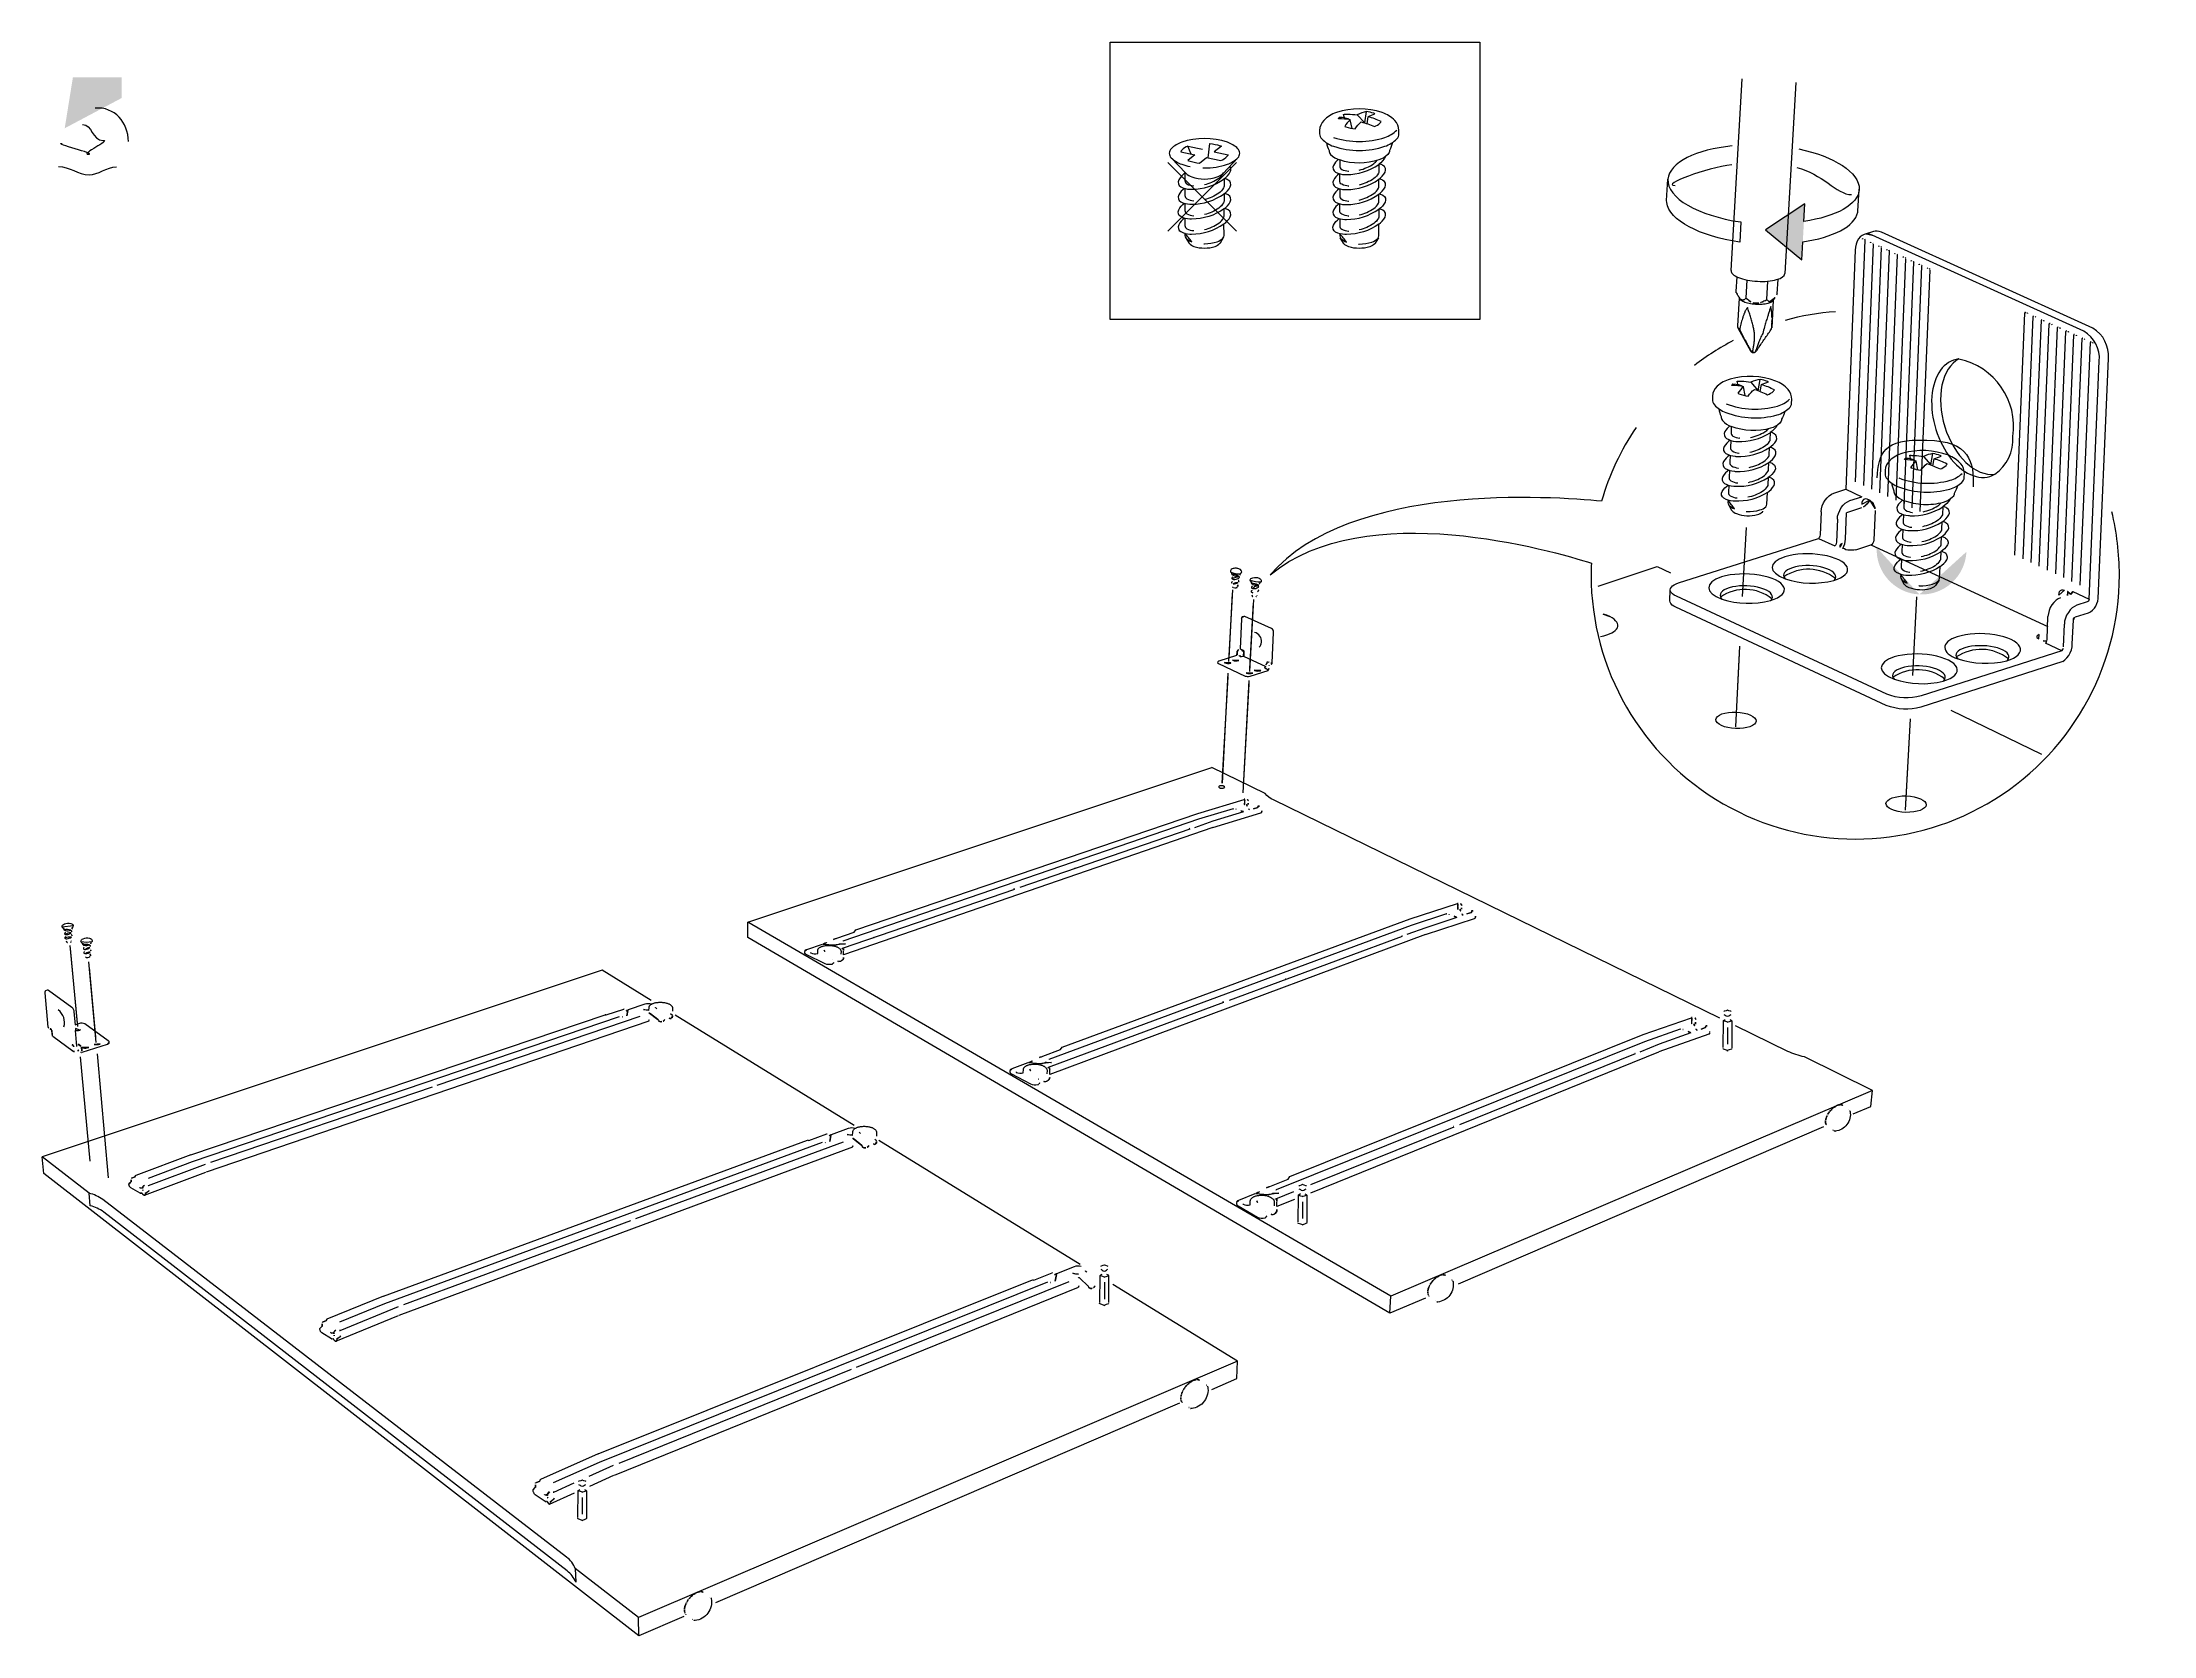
# Model space of a CAD drawing. Header units: metres. Extents: x -27.1 to 47.9, y -10.7 to 6.6.
# Drawn here: x 29.75 to 32.797, y 3.746 to 6.046 of the extents above; entities that cross this region are included whole.
import ezdxf

# ---------------------------------------------------------------- set-up
doc = ezdxf.new("R2010")
doc.units = ezdxf.units.M
doc.header["$MEASUREMENT"] = 0
doc.layers.add('PDF_Working_Num_Penna__255_Num_Penna__255_Num_Penna__255_Num_Penna__255_Num_Penna__255_Num_Penna__255', color=255, linetype='Continuous', lineweight=18)
doc.layers.add('PDF_Working_Num_Penna__7_Num_Penna__7_Num_Penna__7_Num_Penna__7_Num_Penna__7_Num_Penna__7', color=7, linetype='Continuous', lineweight=18)
doc.styles.add('GENERATED_STYLE_1', font='Arial')

msp = doc.modelspace()

# ---------------------------------------------------------------- hatches: boundary and pattern name
at = {"layer": 'PDF_Working_Num_Penna__255_Num_Penna__255_Num_Penna__255_Num_Penna__255_Num_Penna__255_Num_Penna__255', "linetype": 'Continuous', "lineweight": 18}
for points in [[(32.3972, 5.3165, 0.414172), (32.4588, 5.2486)], [(32.4588, 5.2486, 0.414226), (32.5267, 5.3102)]]:
    msp.add_hatch(color=255, dxfattribs=at).paths.add_polyline_path(points)
at = {"layer": 'PDF_Working_Num_Penna__7_Num_Penna__7_Num_Penna__7_Num_Penna__7_Num_Penna__7_Num_Penna__7', "linetype": 'Continuous', "lineweight": 18}
for points in [[(29.8644, 5.9651), (29.8644, 5.9949), (29.7941, 5.9949), (29.7823, 5.9215)], [(32.2936, 5.8126), (32.2368, 5.7749), (32.2891, 5.7316)]]:
    msp.add_hatch(color=7, dxfattribs=at).paths.add_polyline_path(points)

# ---------------------------------------------------------------- linework, layer by layer
at = {"layer": 'PDF_Working_Num_Penna__255_Num_Penna__255_Num_Penna__255_Num_Penna__255_Num_Penna__255_Num_Penna__255', "color": 255, "linetype": 'Continuous', "lineweight": 18, "flags": 128}
for points in [[(32.0943, 5.8143), (32.094, 5.817), (32.0958, 5.8479)], [(32.3698, 5.8002), (32.37, 5.8017), (32.3721, 5.8336)], [(32.2921, 5.7871), (32.2936, 5.8126), (32.2368, 5.7749), (32.2891, 5.7316), (32.2905, 5.7577)], [(32.2009, 5.7862), (32.1996, 5.757)], [(32.2037, 5.2454), (32.2091, 5.3452)], [(31.4625, 5.1572), (31.4675, 5.2499)], [(32.4492, 5.1318), (32.4553, 5.2452)], [(31.4927, 5.1419), (31.4978, 5.2367)], [(32.1942, 5.0678), (32.1994, 5.1633)], [(31.4528, 4.976), (31.4611, 5.1296)], [(31.4831, 4.9623), (31.4915, 5.1195)], [(32.4393, 4.9464), (32.4454, 5.0602)], [(29.8007, 4.6292), (29.7908, 4.7377)], [(29.8271, 4.6098), (29.818, 4.7103)], [(29.8188, 4.4305), (29.805, 4.5814)], [(29.8457, 4.4066), (29.8294, 4.5853)]]:
    msp.add_lwpolyline(points, dxfattribs=at)
at = {"layer": 'PDF_Working_Num_Penna__255_Num_Penna__255_Num_Penna__255_Num_Penna__255_Num_Penna__255_Num_Penna__255', "color": 255, "linetype": 'Continuous', "lineweight": 18}
for points in [[(32.0958, 5.8479), (32.0942, 5.8208), (32.1394, 5.7954), (32.2009, 5.7862)], [(32.0958, 5.8479), (32.0942, 5.8208), (32.1394, 5.7954), (32.2009, 5.7862)], [(32.3721, 5.8336), (32.3709, 5.8112), (32.3383, 5.7937), (32.2921, 5.7871)], [(32.3721, 5.8336), (32.3709, 5.8112), (32.3383, 5.7937), (32.2921, 5.7871)], [(32.1996, 5.757), (32.1412, 5.7656), (32.0977, 5.7888), (32.0943, 5.8143)], [(32.1996, 5.757), (32.1412, 5.7656), (32.0977, 5.7888), (32.0943, 5.8143)], [(32.2905, 5.7577), (32.3337, 5.7638), (32.3659, 5.7796), (32.3698, 5.8002)], [(32.2905, 5.7577), (32.3337, 5.7638), (32.3659, 5.7796), (32.3698, 5.8002)]]:
    msp.add_open_spline(points, degree=3, dxfattribs=at)
at = {"layer": 'PDF_Working_Num_Penna__7_Num_Penna__7_Num_Penna__7_Num_Penna__7_Num_Penna__7_Num_Penna__7', "color": 7, "linetype": 'Continuous', "lineweight": 18, "flags": 128}
for points in [[(31.8245, 5.6455), (31.2908, 5.6455), (31.2908, 6.0457), (31.8245, 6.0457)], [(32.3769, 5.7616), (32.3769, 5.7619), (32.3772, 5.7622)], [(32.3799, 5.7612), (32.3803, 5.7609), (32.3806, 5.7606)], [(32.3907, 5.7673), (32.3877, 5.7683), (32.3849, 5.769), (32.3819, 5.769)], [(32.3884, 5.7562), (32.3884, 5.7568), (32.3887, 5.7571)], [(32.3914, 5.7558), (32.3918, 5.7555), (32.3921, 5.7551)], [(32.4002, 5.751), (32.4002, 5.7514), (32.4005, 5.7517)], [(32.4032, 5.7508), (32.4036, 5.7504), (32.4039, 5.7498)], [(32.4117, 5.7456), (32.412, 5.746), (32.4124, 5.7463)], [(32.4147, 5.7453), (32.4151, 5.745), (32.4154, 5.7446)], [(32.4235, 5.7402), (32.4235, 5.7409), (32.4238, 5.7409)], [(32.4266, 5.7399), (32.4269, 5.7396), (32.4272, 5.7393)], [(32.435, 5.7352), (32.4353, 5.7355), (32.4357, 5.7359)], [(32.4381, 5.7348), (32.4387, 5.7345), (32.4391, 5.7338)], [(32.4468, 5.7298), (32.4468, 5.7301), (32.4472, 5.7304)], [(32.4498, 5.7294), (32.4503, 5.7291), (32.4506, 5.7284)], [(32.4587, 5.7244), (32.4587, 5.7251), (32.459, 5.7251)], [(32.4618, 5.724), (32.4621, 5.7237), (32.4624, 5.7233)], [(32.4702, 5.7193), (32.4705, 5.7196), (32.4709, 5.72)], [(32.4732, 5.7189), (32.4736, 5.7186), (32.4739, 5.7179)], [(32.6122, 5.6557), (32.6119, 5.6561), (32.6115, 5.6557), (32.6112, 5.6557), (32.6112, 5.655)], [(32.6142, 5.655), (32.6146, 5.6547), (32.6149, 5.6544), (32.6149, 5.6541)], [(32.6237, 5.6507), (32.6234, 5.6507), (32.623, 5.6503), (32.623, 5.65)], [(32.6261, 5.6496), (32.6264, 5.6493), (32.6267, 5.649), (32.6267, 5.6486)], [(32.6355, 5.6452), (32.6352, 5.6452), (32.6348, 5.6452), (32.6348, 5.6449), (32.6348, 5.6445)], [(32.6379, 5.6442), (32.6382, 5.6439), (32.6382, 5.6436), (32.6385, 5.6432)], [(32.6474, 5.6399), (32.647, 5.6399), (32.6467, 5.6395), (32.6463, 5.6392)], [(32.6497, 5.6388), (32.6501, 5.6385), (32.6501, 5.6381), (32.6504, 5.6378)], [(32.6593, 5.6344), (32.6589, 5.6344), (32.6585, 5.6344), (32.6582, 5.6341), (32.6582, 5.6337)], [(32.6612, 5.6333), (32.6616, 5.6333), (32.6619, 5.633), (32.6623, 5.6324)], [(32.671, 5.629), (32.6707, 5.6293), (32.6704, 5.629), (32.67, 5.6283)], [(32.6731, 5.6283), (32.6734, 5.628), (32.6738, 5.6276), (32.6741, 5.627)], [(32.6828, 5.6239), (32.6822, 5.6239), (32.6819, 5.6236), (32.6819, 5.6233)], [(32.6849, 5.6229), (32.6853, 5.6226), (32.6856, 5.6219)], [(32.6947, 5.6185), (32.694, 5.6185), (32.6937, 5.6182), (32.6937, 5.6178)], [(32.6967, 5.6176), (32.6971, 5.6172), (32.6974, 5.6168), (32.6974, 5.6165)], [(32.7066, 5.6131), (32.7059, 5.6131), (32.7055, 5.6128), (32.7055, 5.6124)], [(32.7085, 5.6121), (32.7089, 5.6118), (32.7093, 5.6115), (32.7093, 5.6111)], [(32.3867, 5.3845), (32.3836, 5.3859), (32.3816, 5.3866), (32.3796, 5.3863), (32.3782, 5.3855), (32.3769, 5.3838), (32.3758, 5.3815), (32.3755, 5.3788)], [(32.3854, 5.3818), (32.3829, 5.3791), (32.3806, 5.3764), (32.3779, 5.3747)], [(32.3877, 5.3842), (32.3867, 5.3845), (32.3867, 5.3842), (32.3863, 5.3835), (32.386, 5.3832), (32.3857, 5.3828), (32.3854, 5.3825)], [(32.3877, 5.3842), (32.3894, 5.3828), (32.3914, 5.3811), (32.3927, 5.3785), (32.3941, 5.3757), (32.3948, 5.3727)], [(32.3475, 5.3223), (32.3454, 5.3213), (32.3444, 5.3203), (32.3438, 5.3193), (32.3441, 5.3179), (32.3447, 5.3169)], [(32.6599, 5.2476), (32.6605, 5.2503), (32.6612, 5.2527), (32.6626, 5.2544), (32.6643, 5.2553), (32.6663, 5.2553), (32.6683, 5.2547)], [(32.6731, 5.252), (32.6731, 5.2523), (32.6731, 5.2527), (32.6727, 5.253)], [(32.6731, 5.252), (32.6727, 5.2472)], [(32.6731, 5.2527), (32.675, 5.251), (32.6771, 5.2486)], [(32.6802, 5.2527), (32.6798, 5.2513), (32.6795, 5.2503), (32.6785, 5.2493), (32.6775, 5.2486)], [(31.4821, 5.2164), (31.4817, 5.2162), (31.4814, 5.216), (31.4811, 5.2156), (31.4808, 5.2152), (31.4807, 5.2147), (31.4805, 5.2141)], [(31.4836, 5.2163), (31.4832, 5.2164), (31.4828, 5.2165), (31.4824, 5.2165)], [(32.0123, 5.2166), (32.0075, 5.2186), (32.0025, 5.2203)], [(32.6812, 5.2121), (32.6812, 5.2134), (32.6819, 5.2148), (32.6828, 5.2158)], [(32.6318, 5.1908), (32.6301, 5.1898), (32.6288, 5.1888), (32.6281, 5.1877), (32.6284, 5.1864), (32.6295, 5.1853), (32.6311, 5.1844)], [(32.6423, 5.181), (32.6396, 5.1813), (32.6372, 5.1816)], [(31.4742, 5.1658), (31.4741, 5.1616), (31.474, 5.1613), (31.4739, 5.1611)], [(31.4742, 5.1658), (31.4743, 5.1663), (31.4745, 5.1668), (31.4747, 5.1674), (31.475, 5.1679), (31.4753, 5.1683), (31.4757, 5.1687), (31.4761, 5.169)], [(31.477, 5.1602), (31.477, 5.16), (31.4769, 5.1597)], [(31.4781, 5.16), (31.4778, 5.1599), (31.4777, 5.1597), (31.4777, 5.1594)], [(31.4782, 5.159), (31.4784, 5.1595), (31.4786, 5.1599), (31.4787, 5.1603), (31.4787, 5.1607)], [(31.4806, 5.1588), (31.4802, 5.1587), (31.4799, 5.1587), (31.4795, 5.1587), (31.4791, 5.1587), (31.4788, 5.1588), (31.4785, 5.1589)], [(31.4817, 5.1685), (31.4816, 5.1671), (31.4829, 5.1675), (31.4826, 5.1672), (31.4823, 5.1668), (31.4819, 5.1666)], [(31.4816, 5.1671), (31.4817, 5.1675), (31.4818, 5.1678), (31.482, 5.168), (31.4822, 5.1681), (31.4824, 5.1681), (31.4827, 5.168)], [(31.4832, 5.1678), (31.483, 5.1677)], [(31.4832, 5.1678), (31.4834, 5.1676), (31.4837, 5.1674), (31.4838, 5.1671), (31.484, 5.1667), (31.4841, 5.1664)], [(31.4841, 5.166), (31.4839, 5.1606), (31.4838, 5.1603), (31.4837, 5.16), (31.4835, 5.1598)], [(31.518, 5.15), (31.5176, 5.1499), (31.5172, 5.1496), (31.5167, 5.1492), (31.5164, 5.1488), (31.5161, 5.1482), (31.5159, 5.1477), (31.5158, 5.1471)], [(31.5176, 5.1505), (31.5177, 5.1509), (31.5178, 5.1512), (31.518, 5.1514), (31.5182, 5.1515), (31.5184, 5.1515), (31.5187, 5.1514)], [(31.5193, 5.1512), (31.5196, 5.1509), (31.5198, 5.1506)], [(31.5202, 5.1512), (31.5201, 5.1509), (31.52, 5.1507)], [(32.6643, 5.1674), (32.6653, 5.1688), (32.6663, 5.1708)], [(31.5141, 5.1433), (31.5139, 5.1432), (31.5137, 5.1431), (31.5137, 5.1428), (31.5138, 5.1426), (31.514, 5.1425)], [(31.5154, 5.1421), (31.5151, 5.1421), (31.5148, 5.1422)], [(31.5182, 5.1404), (31.5152, 5.1417), (31.5154, 5.1419), (31.5155, 5.1422), (31.5155, 5.1424)], [(31.5184, 5.1384), (31.5187, 5.1387), (31.5191, 5.1391), (31.5195, 5.1395), (31.5197, 5.14), (31.5199, 5.1405), (31.5201, 5.1411), (31.5201, 5.1416)], [(31.5203, 5.146), (31.5203, 5.1462), (31.5204, 5.1464)], [(31.5229, 5.1493), (31.5231, 5.1495), (31.5232, 5.1496)], [(31.4552, 4.9719), (31.4546, 4.9721), (31.454, 4.9723), (31.4533, 4.9724), (31.4526, 4.9725), (31.4518, 4.9725), (31.451, 4.9725), (31.4503, 4.9725), (31.4497, 4.9723), (31.4491, 4.9722), (31.4485, 4.972), (31.4481, 4.9717), (31.4478, 4.9714), (31.4476, 4.9712), (31.4476, 4.9708), (31.4477, 4.9705), (31.4479, 4.9702), (31.4482, 4.9699), (31.4486, 4.9697), (31.4492, 4.9694), (31.4499, 4.9692), (31.4505, 4.9691), (31.4513, 4.969), (31.4521, 4.969), (31.4528, 4.969), (31.4535, 4.9691), (31.4542, 4.9692), (31.4548, 4.9693), (31.4553, 4.9695), (31.4557, 4.9698), (31.4561, 4.9701), (31.4562, 4.9704), (31.4563, 4.9707), (31.4562, 4.971), (31.4559, 4.9713), (31.4556, 4.9716)], [(31.4687, 4.9392), (31.4689, 4.9392), (31.4692, 4.9392)], [(31.4724, 4.9387), (31.4728, 4.9385)], [(31.4854, 4.9529), (31.4851, 4.9529), (31.4847, 4.9529), (31.4844, 4.9529)], [(31.4851, 4.9521), (31.4845, 4.9463), (31.4845, 4.946), (31.4846, 4.9458), (31.4847, 4.9456), (31.4849, 4.9455), (31.4851, 4.9454)], [(31.4881, 4.9444), (31.4876, 4.9447), (31.4872, 4.9448)], [(31.4881, 4.9444), (31.488, 4.9447), (31.488, 4.9449), (31.4881, 4.9452), (31.4884, 4.9453)], [(31.4881, 4.9444), (31.4882, 4.9441), (31.4885, 4.9437), (31.4887, 4.9435), (31.4891, 4.9432)], [(31.4905, 4.9505), (31.4905, 4.9509), (31.4903, 4.9513), (31.4901, 4.9517), (31.4898, 4.952), (31.4894, 4.9523), (31.4889, 4.9525)], [(31.4902, 4.9473), (31.49, 4.9452)], [(31.4922, 4.9376), (31.4921, 4.9378), (31.4918, 4.9382), (31.4915, 4.9385), (31.4911, 4.9388), (31.4906, 4.939)], [(31.5039, 4.9411), (31.4978, 4.9393)], [(31.5041, 4.9421), (31.5039, 4.9411)], [(31.5062, 4.9432), (31.5044, 4.9432), (31.5042, 4.9431), (31.5042, 4.9428), (31.5041, 4.9425)], [(31.5062, 4.9432), (31.5063, 4.943)], [(31.4052, 4.9111), (31.4053, 4.9109)], [(31.4054, 4.9107), (31.4059, 4.9104)], [(31.4797, 4.9363), (31.4803, 4.936), (31.481, 4.9358), (31.4816, 4.9355), (31.4824, 4.9353), (31.4832, 4.9352)], [(31.5086, 4.9333), (31.5089, 4.9335), (31.5092, 4.9337), (31.5095, 4.934), (31.5097, 4.9344), (31.5099, 4.9348)], [(31.51, 4.9354), (31.51, 4.9356), (31.5099, 4.9358), (31.5098, 4.936), (31.5097, 4.9362)], [(31.2398, 4.8542), (31.2399, 4.854)], [(31.24, 4.8537), (31.2405, 4.8535)], [(31.1523, 4.8241), (31.1524, 4.8238)], [(31.1525, 4.8236), (31.1529, 4.8234)], [(31.7763, 4.7874), (31.7765, 4.7874), (31.7768, 4.7874)], [(31.78, 4.7869), (31.7804, 4.7867)], [(31.7875, 4.7842), (31.7881, 4.7839), (31.7888, 4.7836), (31.7895, 4.7834), (31.7902, 4.7832), (31.791, 4.783)], [(31.7933, 4.8025), (31.793, 4.8025), (31.7926, 4.8025), (31.7923, 4.8025)], [(31.7929, 4.8016), (31.7923, 4.7952), (31.7923, 4.7949), (31.7924, 4.7947), (31.7926, 4.7945), (31.7927, 4.7943), (31.793, 4.7942)], [(31.796, 4.7932), (31.7955, 4.7934), (31.7952, 4.7936)], [(31.796, 4.7932), (31.7959, 4.7935), (31.7959, 4.7937), (31.796, 4.794), (31.7962, 4.7941)], [(31.796, 4.7932), (31.7962, 4.7928), (31.7964, 4.7924), (31.7967, 4.7921), (31.797, 4.7919)], [(31.7985, 4.7998), (31.7984, 4.8003), (31.7983, 4.8008), (31.7981, 4.8012), (31.7977, 4.8015), (31.7973, 4.8018), (31.7968, 4.802)], [(31.7981, 4.7963), (31.7979, 4.7941)], [(31.8002, 4.7856), (31.8001, 4.786), (31.7998, 4.7863), (31.7995, 4.7866), (31.7991, 4.7869), (31.7986, 4.7872)], [(31.8122, 4.7895), (31.8059, 4.7875)], [(31.8123, 4.7906), (31.8122, 4.7895)], [(31.8145, 4.7919), (31.8126, 4.7919), (31.8124, 4.7917), (31.8124, 4.7914), (31.8123, 4.791)], [(31.8145, 4.7919), (31.8146, 4.7916)], [(31.8183, 4.7832), (31.8183, 4.7835), (31.8182, 4.7837), (31.8181, 4.784), (31.818, 4.7842)], [(30.9503, 4.7534), (30.9501, 4.7536)], [(31.7117, 4.7565), (31.7117, 4.7563)], [(31.7118, 4.7561), (31.7123, 4.7558)], [(31.8169, 4.781), (31.8172, 4.7812), (31.8175, 4.7814), (31.8178, 4.7817), (31.818, 4.7822), (31.8182, 4.7826)], [(30.8527, 4.7357), (30.852, 4.7354), (30.8514, 4.7351), (30.8509, 4.7348), (30.8505, 4.7345), (30.8502, 4.7341), (30.85, 4.7337)], [(30.8793, 4.7451), (30.8784, 4.7446), (30.8775, 4.7442), (30.8767, 4.7439)], [(30.8783, 4.7352), (30.8783, 4.7348), (30.8785, 4.7344), (30.8788, 4.734), (30.8791, 4.7337), (30.8796, 4.7333)], [(30.8793, 4.7451), (30.8797, 4.7452), (30.8801, 4.7453), (30.8804, 4.7454), (30.8808, 4.7456), (30.8811, 4.7457)], [(30.8815, 4.7459), (30.8819, 4.7461)], [(30.8939, 4.7514), (30.8931, 4.7512), (30.8923, 4.751), (30.8916, 4.7506)], [(30.8962, 4.7429), (30.901, 4.7445), (30.9078, 4.7442), (30.9082, 4.7442), (30.9086, 4.7442), (30.9089, 4.7443)], [(30.901, 4.7445), (30.901, 4.7448)], [(30.9042, 4.7371), (30.9042, 4.7374), (30.9044, 4.7376), (30.9046, 4.7377)], [(30.9052, 4.7482), (30.905, 4.748)], [(30.906, 4.7227), (30.9061, 4.7231), (30.9061, 4.7234), (30.9062, 4.7238), (30.9062, 4.7241), (30.9063, 4.7245)], [(30.9062, 4.7371), (30.9062, 4.7365), (30.9062, 4.7359), (30.9062, 4.7352), (30.9063, 4.7345)], [(30.8901, 4.7222), (30.8904, 4.7222)], [(30.8918, 4.7169), (30.8916, 4.7165), (30.8913, 4.7162), (30.891, 4.7159)], [(30.8918, 4.7169), (30.892, 4.7171), (30.8921, 4.7172), (30.8923, 4.7173)], [(30.8989, 4.7189), (30.8981, 4.7193), (30.8983, 4.7193)], [(30.8982, 4.7193), (30.8987, 4.719)], [(30.9023, 4.7194), (30.9006, 4.7188), (30.9001, 4.7187), (30.8997, 4.7187), (30.8993, 4.7187)], [(30.906, 4.7227), (30.9058, 4.7222), (30.9054, 4.7217), (30.905, 4.7212), (30.9045, 4.7207), (30.904, 4.7204), (30.9035, 4.72), (30.9029, 4.7197)], [(31.5433, 4.694), (31.5433, 4.6938)], [(31.5435, 4.6935), (31.5439, 4.6932)], [(30.5631, 4.6419), (30.5627, 4.642), (30.5623, 4.642)], [(30.5634, 4.6411), (30.5634, 4.6417)], [(30.5869, 4.6388), (30.5874, 4.6387)], [(30.5926, 4.648), (30.5927, 4.6478), (30.5929, 4.6477)], [(30.5928, 4.648), (30.5948, 4.6487)], [(30.595, 4.6479), (30.5934, 4.6405)], [(30.5948, 4.6487), (30.595, 4.6488)], [(30.6255, 4.6444), (30.6251, 4.6443)], [(30.6253, 4.6334), (30.6255, 4.6335), (30.6256, 4.6336), (30.6257, 4.6339), (30.6258, 4.6343), (30.6258, 4.6347)], [(30.6382, 4.6349), (30.6276, 4.6434), (30.6272, 4.6437), (30.6266, 4.644), (30.6261, 4.6442)], [(30.6366, 4.6507), (30.6361, 4.651), (30.6356, 4.6514), (30.6353, 4.6517), (30.635, 4.6521), (30.6349, 4.6525)], [(30.6393, 4.6341), (30.639, 4.6344), (30.6386, 4.6346)], [(30.639, 4.6333), (30.6392, 4.6331), (30.6395, 4.633), (30.6397, 4.6329), (30.64, 4.6328), (30.6403, 4.6327), (30.6405, 4.6326), (30.6409, 4.6323), (30.6412, 4.6321), (30.6417, 4.6319)], [(30.6421, 4.6318), (30.6426, 4.6318), (30.6431, 4.6318), (30.6436, 4.632), (30.6441, 4.6321)], [(30.646, 4.6327), (30.6464, 4.6329), (30.6469, 4.6332), (30.6473, 4.6335), (30.6476, 4.6339), (30.648, 4.6342), (30.6485, 4.6349)], [(30.6548, 4.637), (30.6556, 4.6367), (30.6559, 4.6365)], [(30.6556, 4.6367), (30.6554, 4.6368)], [(30.6573, 4.6367), (30.6571, 4.6366), (30.6568, 4.6365), (30.6564, 4.6365)], [(30.6567, 4.6431), (30.6572, 4.6428), (30.6578, 4.6425), (30.6584, 4.6421), (30.6588, 4.6417), (30.659, 4.6413), (30.6592, 4.6409)], [(30.6592, 4.6404), (30.6592, 4.6388), (30.6591, 4.6385), (30.659, 4.6381), (30.6587, 4.6377), (30.6583, 4.6373), (30.6578, 4.637)], [(31.4541, 4.6609), (31.4542, 4.6606)], [(31.4543, 4.6603), (31.4548, 4.6601)], [(32.131, 4.6379), (32.1306, 4.6379), (32.1303, 4.6379), (32.13, 4.6378)], [(32.1306, 4.6369), (32.13, 4.6298), (32.13, 4.6295), (32.1301, 4.6292), (32.1302, 4.629), (32.1304, 4.6288), (32.1306, 4.6287)], [(32.1362, 4.6349), (32.1362, 4.6354), (32.1361, 4.6359), (32.1358, 4.6364), (32.1355, 4.6368), (32.1351, 4.6371), (32.1345, 4.6373)], [(29.7621, 4.6215), (29.7618, 4.6216), (29.7617, 4.6216), (29.7615, 4.6215), (29.7615, 4.6213), (29.7617, 4.621), (29.7618, 4.6209), (29.762, 4.6208)], [(29.7635, 4.619), (29.7635, 4.6193), (29.7634, 4.6197), (29.7633, 4.6201), (29.7631, 4.6204), (29.7627, 4.6204), (29.7623, 4.6206)], [(29.7631, 4.6204), (29.7629, 4.6207), (29.7627, 4.621), (29.7625, 4.6212)], [(29.7635, 4.619), (29.7641, 4.612), (29.7645, 4.6115), (29.7648, 4.6112)], [(29.7977, 4.6223), (29.798, 4.6193), (29.799, 4.6192), (29.8001, 4.6192), (29.8011, 4.6192), (29.8022, 4.6193), (29.8032, 4.6195), (29.8043, 4.6197)], [(29.8052, 4.62), (29.8057, 4.6201)], [(32.1137, 4.6212), (32.1139, 4.6212), (32.1142, 4.6212)], [(32.1175, 4.6206), (32.1179, 4.6204)], [(32.1251, 4.6176), (32.1257, 4.6173), (32.1264, 4.617), (32.1271, 4.6167), (32.1279, 4.6165), (32.1287, 4.6163)], [(32.1337, 4.6276), (32.1332, 4.6278), (32.1329, 4.6281)], [(32.1337, 4.6276), (32.1336, 4.6279), (32.1336, 4.6281), (32.1337, 4.6283), (32.1338, 4.6285), (32.1339, 4.6286)], [(32.1337, 4.6276), (32.1339, 4.6271), (32.1341, 4.6267), (32.1344, 4.6264), (32.1348, 4.6261)], [(32.1359, 4.631), (32.1357, 4.6285)], [(32.138, 4.6192), (32.1379, 4.6196), (32.1376, 4.62), (32.1373, 4.6203), (32.1369, 4.6207), (32.1364, 4.621)], [(32.1501, 4.6235), (32.1438, 4.6213)], [(32.1503, 4.6247), (32.1501, 4.6235)], [(32.1525, 4.6261), (32.1506, 4.6261), (32.1504, 4.6259), (32.1504, 4.6256), (32.1503, 4.6252)], [(32.1525, 4.6261), (32.1526, 4.6258)], [(32.1549, 4.6141), (32.1553, 4.6143), (32.1556, 4.6145), (32.1559, 4.6149), (32.1561, 4.6154), (32.1563, 4.6159)], [(32.1564, 4.6166), (32.1564, 4.6168), (32.1563, 4.6171), (32.1562, 4.6174), (32.1561, 4.6176)], [(29.7938, 4.5983), (29.7936, 4.5984), (29.7933, 4.5984), (29.7932, 4.5983), (29.7931, 4.5981), (29.793, 4.5977)], [(29.7937, 4.5904), (29.7939, 4.59), (29.7942, 4.5896)], [(29.7938, 4.5983), (29.7942, 4.5979), (29.7944, 4.5977), (29.7946, 4.5975), (29.7947, 4.5973), (29.7949, 4.597), (29.7952, 4.5966), (29.7953, 4.5964), (29.7955, 4.5963), (29.7956, 4.5961)], [(29.7945, 4.5893), (29.7949, 4.5891), (29.7954, 4.5889), (29.7959, 4.5889), (29.7964, 4.5889)], [(29.8008, 4.5903), (29.8013, 4.5904), (29.8017, 4.5904), (29.8022, 4.5904), (29.8025, 4.59)], [(29.8055, 4.5968), (29.8029, 4.5988), (29.8025, 4.599), (29.802, 4.5991), (29.8015, 4.5992), (29.801, 4.5992)], [(29.8022, 4.5904), (29.802, 4.5909), (29.8019, 4.5914)], [(29.8055, 4.5877), (29.806, 4.5874), (29.8066, 4.5872)], [(29.8065, 4.595), (29.8069, 4.5902), (29.8069, 4.59), (29.8071, 4.5898)], [(29.8461, 4.6012), (29.846, 4.6009), (29.8458, 4.6005), (29.8456, 4.6001), (29.8452, 4.5998), (29.8446, 4.5994), (29.844, 4.5991)], [(31.1762, 4.574), (31.1753, 4.5736), (31.1744, 4.5731), (31.1735, 4.5728)], [(31.1762, 4.574), (31.1766, 4.5742), (31.177, 4.5743), (31.1774, 4.5744), (31.1777, 4.5746), (31.1781, 4.5748)], [(31.1785, 4.575), (31.1789, 4.5752)], [(31.1911, 4.581), (31.1903, 4.5808), (31.1895, 4.5805), (31.1888, 4.5802)], [(31.1935, 4.5717), (31.1983, 4.5734), (31.2053, 4.5731), (31.2057, 4.5731), (31.2061, 4.5731), (31.2064, 4.5732)], [(31.1983, 4.5734), (31.1984, 4.5737)], [(31.2026, 4.5775), (31.2024, 4.5773)], [(31.2485, 4.5832), (31.2483, 4.5834)], [(32.048, 4.587), (32.0481, 4.5868)], [(32.0482, 4.5865), (32.0487, 4.5862)], [(31.1491, 4.5638), (31.1484, 4.5634), (31.1478, 4.5631), (31.1473, 4.5628), (31.1469, 4.5624), (31.1466, 4.562), (31.1464, 4.5616)], [(31.1752, 4.5632), (31.1752, 4.5628), (31.1754, 4.5624), (31.1757, 4.5619), (31.1761, 4.5615), (31.1766, 4.5612)], [(31.1873, 4.5489), (31.1875, 4.5489)], [(31.189, 4.5431), (31.1887, 4.5427), (31.1884, 4.5424), (31.1881, 4.542)], [(31.189, 4.5431), (31.1891, 4.5433), (31.1893, 4.5434), (31.1895, 4.5435)], [(31.1962, 4.5453), (31.1954, 4.5457), (31.1956, 4.5457)], [(31.1954, 4.5457), (31.1959, 4.5454)], [(31.1997, 4.5459), (31.1979, 4.5452), (31.1974, 4.5451), (31.197, 4.5451), (31.1966, 4.5451)], [(31.2034, 4.5495), (31.2032, 4.5489), (31.2028, 4.5484), (31.2024, 4.5478), (31.2019, 4.5473), (31.2014, 4.5469), (31.2008, 4.5465), (31.2003, 4.5461)], [(31.2015, 4.5653), (31.2016, 4.5656), (31.2018, 4.5658), (31.202, 4.566)], [(31.2034, 4.5495), (31.2035, 4.5499), (31.2036, 4.5502), (31.2036, 4.5506), (31.2036, 4.551), (31.2037, 4.5514)], [(31.2036, 4.5652), (31.2036, 4.5646), (31.2036, 4.564), (31.2036, 4.5632), (31.2037, 4.5625)], [(31.8769, 4.5179), (31.8769, 4.5176)], [(31.8771, 4.5173), (31.8775, 4.517)], [(32.3393, 4.5105), (32.3391, 4.5105), (32.3389, 4.5104), (32.3387, 4.5103), (32.3385, 4.51), (32.338, 4.5098)], [(32.341, 4.5112), (32.3406, 4.5112), (32.3403, 4.5109), (32.3398, 4.5107)], [(32.3427, 4.5117), (32.3425, 4.5117), (32.3423, 4.5117), (32.342, 4.5114), (32.3416, 4.5113)], [(32.3442, 4.512), (32.3439, 4.5119), (32.3437, 4.5118), (32.3432, 4.5117)], [(32.3457, 4.512), (32.3454, 4.5119), (32.3452, 4.5118), (32.3449, 4.5118)], [(32.3471, 4.5117), (32.3467, 4.5116), (32.3464, 4.5116)], [(32.3471, 4.5117), (32.3479, 4.5111), (32.3481, 4.5112)], [(31.7863, 4.4813), (31.7864, 4.481)], [(31.7865, 4.4807), (31.7869, 4.4804)], [(32.3233, 4.4872), (32.3233, 4.4876)], [(32.3233, 4.4872), (32.3235, 4.4866)], [(32.3235, 4.4889), (32.3234, 4.489), (32.3234, 4.4892), (32.3234, 4.4895)], [(32.3235, 4.4855), (32.3234, 4.4857), (32.3234, 4.4859)], [(32.3235, 4.4889), (32.3235, 4.4884)], [(32.3235, 4.4855), (32.3236, 4.4854), (32.3238, 4.485)], [(32.324, 4.4916), (32.3238, 4.4914), (32.3237, 4.4911), (32.3237, 4.4909), (32.3238, 4.4907), (32.3237, 4.4902)], [(32.3239, 4.4841), (32.3238, 4.4843), (32.3238, 4.4845)], [(32.3239, 4.4841), (32.3241, 4.4839), (32.3243, 4.4836)], [(32.3246, 4.4936), (32.3244, 4.4934), (32.3243, 4.4931), (32.3243, 4.4929), (32.3243, 4.4927), (32.3241, 4.4921)], [(32.3244, 4.4829), (32.3243, 4.4831)], [(32.3253, 4.4955), (32.3252, 4.4953), (32.325, 4.4951), (32.325, 4.4949), (32.325, 4.4947), (32.3248, 4.4941)], [(32.3252, 4.4819), (32.3251, 4.482)], [(32.3254, 4.4956), (32.3257, 4.4962)], [(32.326, 4.4968), (32.326, 4.497), (32.3261, 4.4972), (32.3263, 4.4975)], [(32.3277, 4.4997), (32.3275, 4.4995), (32.3272, 4.4993), (32.3271, 4.4991), (32.3271, 4.4988), (32.3268, 4.4983)], [(32.329, 4.5017), (32.3288, 4.5015), (32.3286, 4.5013), (32.3285, 4.5011), (32.3284, 4.5008), (32.3281, 4.5003)], [(32.3306, 4.5036), (32.3304, 4.5034), (32.3301, 4.5033), (32.33, 4.503), (32.3299, 4.5027), (32.3294, 4.5022)], [(32.3322, 4.5053), (32.332, 4.5052), (32.3318, 4.5051), (32.3316, 4.5048), (32.3315, 4.5046), (32.331, 4.5041)], [(32.3339, 4.5069), (32.3337, 4.5069), (32.3335, 4.5067), (32.3333, 4.5065), (32.3332, 4.5062), (32.3326, 4.5057)], [(32.3345, 4.5073), (32.3342, 4.5071)], [(32.3357, 4.5083), (32.3355, 4.5083), (32.3353, 4.5082), (32.335, 4.5079), (32.3349, 4.5077), (32.3347, 4.5075)], [(32.3375, 4.5095), (32.3373, 4.5095), (32.3371, 4.5094), (32.3369, 4.5093), (32.3367, 4.509), (32.3362, 4.5086)], [(32.357, 4.5045), (32.3569, 4.5047)], [(30.8554, 4.4608), (30.8551, 4.4609), (30.8547, 4.4609)], [(30.8558, 4.4599), (30.8558, 4.4607)], [(30.8798, 4.4574), (30.8803, 4.4572)], [(30.8857, 4.4676), (30.8858, 4.4674), (30.886, 4.4673)], [(30.8858, 4.4677), (30.8879, 4.4684)], [(30.8881, 4.4675), (30.8865, 4.4592)], [(30.8879, 4.4684), (30.8881, 4.4685), (30.8883, 4.4686)], [(30.9194, 4.4636), (30.919, 4.4635)], [(30.9192, 4.4513), (30.9194, 4.4514), (30.9195, 4.4516), (30.9196, 4.4519), (30.9197, 4.4523), (30.9197, 4.4528)], [(30.9324, 4.453), (30.9216, 4.4625), (30.9211, 4.4629), (30.9205, 4.4632), (30.92, 4.4634)], [(30.9308, 4.4706), (30.9302, 4.471), (30.9298, 4.4714), (30.9294, 4.4718), (30.9292, 4.4722), (30.929, 4.4726)], [(30.9336, 4.4522), (30.9332, 4.4524), (30.9328, 4.4527)], [(30.9332, 4.4512), (30.9335, 4.451), (30.9337, 4.4509), (30.9339, 4.4508), (30.9342, 4.4507), (30.9345, 4.4505), (30.9348, 4.4504), (30.9351, 4.4501), (30.9355, 4.4499), (30.9359, 4.4497)], [(30.9364, 4.4496), (30.9369, 4.4496), (30.9374, 4.4496), (30.938, 4.4498), (30.9384, 4.4499)], [(30.9404, 4.4506), (30.9408, 4.4508), (30.9413, 4.4511), (30.9417, 4.4514), (30.9421, 4.4519), (30.9425, 4.4523), (30.9429, 4.453)], [(30.9495, 4.4554), (30.9502, 4.455), (30.9505, 4.4549)], [(30.9502, 4.455), (30.95, 4.4551)], [(30.9519, 4.455), (30.9518, 4.4549), (30.9515, 4.4548), (30.9511, 4.4548)], [(30.9514, 4.4622), (30.9519, 4.4618), (30.9525, 4.4614), (30.9531, 4.461), (30.9535, 4.4606), (30.9538, 4.4601), (30.9539, 4.4597)], [(30.954, 4.4592), (30.9539, 4.4574), (30.9538, 4.457), (30.9537, 4.4566), (30.9534, 4.4561), (30.953, 4.4557), (30.9525, 4.4553)], [(32.3343, 4.4754), (32.3341, 4.4753)], [(32.3374, 4.4737), (32.3376, 4.4737)], [(29.8778, 4.4005), (29.8751, 4.3983), (29.8749, 4.398)], [(29.8781, 4.4008), (29.8781, 4.4012), (29.8781, 4.4017), (29.8781, 4.4022), (29.8781, 4.4027), (29.8781, 4.4032), (29.8781, 4.4035), (29.8781, 4.4038)], [(29.8786, 4.4059), (29.8841, 4.408)], [(29.8849, 4.4097), (29.8846, 4.4096), (29.8845, 4.4094), (29.8843, 4.4092), (29.8842, 4.4088), (29.8841, 4.4085)], [(29.8907, 4.3922), (29.89, 4.3925)], [(29.8948, 4.3927), (29.8949, 4.3914), (29.894, 4.3914), (29.8931, 4.3916), (29.8922, 4.3917), (29.8914, 4.3919)], [(29.8948, 4.3928), (29.8949, 4.3932)], [(29.8949, 4.3884), (29.895, 4.3887), (29.895, 4.389), (29.895, 4.3892)], [(29.895, 4.3936), (29.8956, 4.3946), (29.8958, 4.3949), (29.8961, 4.3952), (29.8965, 4.3954), (29.897, 4.3955), (29.8974, 4.3956)], [(29.9034, 4.3953), (29.9032, 4.3952), (29.9029, 4.3952), (29.9026, 4.3952)], [(29.9032, 4.3871), (29.9035, 4.3874), (29.9038, 4.3877), (29.904, 4.388), (29.9041, 4.3883)], [(31.5189, 4.3929), (31.5181, 4.3927), (31.5173, 4.3924), (31.5165, 4.392)], [(31.5306, 4.389), (31.5304, 4.3888)], [(29.8913, 4.3844), (29.8917, 4.3843), (29.8921, 4.3842), (29.8924, 4.3842)], [(29.8928, 4.3842), (29.8935, 4.3845), (29.8933, 4.3845)], [(29.8963, 4.3816), (29.8959, 4.3819), (29.8955, 4.3822), (29.8951, 4.3826), (29.8948, 4.3831), (29.8945, 4.3836), (29.8943, 4.3839), (29.894, 4.3842), (29.8938, 4.3844)], [(29.8963, 4.3816), (29.8968, 4.3814), (29.8972, 4.3813), (29.8976, 4.3813)], [(29.8979, 4.3813), (29.8982, 4.3815), (29.8984, 4.3817), (29.8986, 4.382), (29.8988, 4.3824), (29.8989, 4.3829)], [(29.9032, 4.3871), (29.8989, 4.3835), (29.8988, 4.3838), (29.8988, 4.384), (29.8986, 4.3843)], [(31.4762, 4.3739), (31.4755, 4.3735), (31.4749, 4.3731), (31.4744, 4.3728), (31.474, 4.3724), (31.4737, 4.3719), (31.4735, 4.3714)], [(31.5037, 4.3852), (31.5029, 4.3847), (31.5019, 4.3842), (31.5011, 4.3838)], [(31.5028, 4.3732), (31.5028, 4.3728), (31.5029, 4.3723), (31.5032, 4.3718), (31.5036, 4.3714), (31.5041, 4.371)], [(31.5037, 4.3852), (31.5042, 4.3854), (31.5046, 4.3855), (31.505, 4.3856), (31.5053, 4.3858), (31.5057, 4.386)], [(31.5061, 4.3863), (31.5065, 4.3865)], [(31.5213, 4.3826), (31.5262, 4.3845), (31.5333, 4.3842), (31.5337, 4.3842), (31.5341, 4.3842), (31.5345, 4.3842)], [(31.5262, 4.3845), (31.5263, 4.3849)], [(31.5314, 4.358), (31.5312, 4.3574), (31.5308, 4.3568), (31.5304, 4.3562), (31.5299, 4.3557), (31.5294, 4.3552), (31.5288, 4.3547), (31.5282, 4.3543)], [(31.5295, 4.3755), (31.5296, 4.3757), (31.5296, 4.3759), (31.5298, 4.3761), (31.53, 4.3763)], [(31.5314, 4.358), (31.5315, 4.3585), (31.5316, 4.3589), (31.5316, 4.3593), (31.5317, 4.3597), (31.5317, 4.3602), (31.5317, 4.3607)], [(31.5316, 4.3755), (31.5316, 4.3748), (31.5317, 4.3741), (31.5317, 4.3733), (31.5317, 4.3724)], [(31.515, 4.3574), (31.5152, 4.3574)], [(31.5167, 4.351), (31.5165, 4.3506), (31.5162, 4.3502), (31.5159, 4.3498)], [(31.5167, 4.351), (31.5169, 4.3512), (31.5171, 4.3514), (31.5173, 4.3514)], [(31.5241, 4.3534), (31.5232, 4.3539), (31.5235, 4.3539)], [(31.5233, 4.3539), (31.5238, 4.3536)], [(31.5276, 4.3541), (31.5258, 4.3533), (31.5254, 4.3532), (31.5249, 4.3532), (31.5245, 4.3532)], [(31.2109, 4.267), (31.211, 4.2667), (31.2112, 4.2666)], [(31.2111, 4.267), (31.2132, 4.2679)], [(31.2134, 4.2669), (31.2117, 4.2576)], [(31.2132, 4.2679), (31.2134, 4.268), (31.2136, 4.268)], [(31.2571, 4.2703), (31.2565, 4.2707), (31.256, 4.2712), (31.2556, 4.2716), (31.2554, 4.272), (31.2552, 4.2725)], [(31.7692, 4.2664), (31.769, 4.2664), (31.7688, 4.2663), (31.7685, 4.2661), (31.768, 4.266)], [(31.7708, 4.2667), (31.7705, 4.2666), (31.7702, 4.2664), (31.7698, 4.2663)], [(31.7723, 4.2666), (31.772, 4.2666), (31.7718, 4.2665), (31.7714, 4.2665)], [(31.7737, 4.2663), (31.7734, 4.2663), (31.7732, 4.2662), (31.773, 4.2663)], [(31.7737, 4.2663), (31.7745, 4.2657), (31.7747, 4.2658)], [(31.1799, 4.2593), (31.1795, 4.2595), (31.1792, 4.2595)], [(31.1803, 4.2584), (31.1803, 4.2592)], [(31.2049, 4.2556), (31.2054, 4.2554)], [(31.2454, 4.2625), (31.245, 4.2624)], [(31.2452, 4.2488), (31.2454, 4.2489), (31.2455, 4.2491), (31.2456, 4.2495), (31.2457, 4.2499), (31.2458, 4.2504)], [(31.2599, 4.2498), (31.2595, 4.25), (31.2592, 4.2503)], [(31.2595, 4.2487), (31.2598, 4.2484), (31.26, 4.2483), (31.2603, 4.2482), (31.2606, 4.248), (31.2609, 4.2479), (31.2612, 4.2478), (31.2615, 4.2474), (31.2619, 4.2472), (31.2623, 4.247)], [(31.2628, 4.2469), (31.2634, 4.2469), (31.2638, 4.2469), (31.2644, 4.247), (31.2649, 4.2472)], [(31.2669, 4.248), (31.2673, 4.2482), (31.2678, 4.2485), (31.2682, 4.2489), (31.2686, 4.2494), (31.269, 4.2499), (31.2695, 4.2507)], [(31.7492, 4.241), (31.7492, 4.2415)], [(31.7492, 4.241), (31.7494, 4.2405)], [(31.7494, 4.2428), (31.7493, 4.243), (31.7493, 4.2432), (31.7493, 4.2434)], [(31.7494, 4.2394), (31.7493, 4.2395), (31.7493, 4.2398)], [(31.7494, 4.2428), (31.7494, 4.2423)], [(31.7494, 4.2394), (31.7496, 4.2392), (31.7497, 4.2388)], [(31.75, 4.2456), (31.7497, 4.2454), (31.7497, 4.2451), (31.7496, 4.2449), (31.7497, 4.2447), (31.7496, 4.2441)], [(31.7498, 4.2379), (31.7497, 4.2381), (31.7497, 4.2383)], [(31.7498, 4.2379), (31.7501, 4.2377), (31.7502, 4.2374)], [(31.7505, 4.2477), (31.7504, 4.2474), (31.7502, 4.2471), (31.7502, 4.247), (31.7502, 4.2467), (31.7501, 4.2462)], [(31.7503, 4.2366), (31.7503, 4.2369)], [(31.7513, 4.2497), (31.7511, 4.2495), (31.751, 4.2493), (31.751, 4.2491), (31.751, 4.2488), (31.7508, 4.2482)], [(31.7512, 4.2356), (31.7511, 4.2357)], [(31.7514, 4.2498), (31.7517, 4.2504)], [(31.752, 4.251), (31.752, 4.2512), (31.7521, 4.2514), (31.7523, 4.2517)], [(31.7537, 4.254), (31.7535, 4.2538), (31.7533, 4.2536), (31.7532, 4.2533), (31.7532, 4.2531), (31.7528, 4.2525)], [(31.7551, 4.256), (31.7549, 4.2559), (31.7547, 4.2556), (31.7545, 4.2554), (31.7545, 4.2551), (31.7541, 4.2546)], [(31.7567, 4.258), (31.7565, 4.2578), (31.7563, 4.2577), (31.7561, 4.2574), (31.756, 4.2571), (31.7555, 4.2566)], [(31.7584, 4.2597), (31.7582, 4.2597), (31.7579, 4.2595), (31.7578, 4.2592), (31.7576, 4.259), (31.7571, 4.2585)], [(31.7601, 4.2614), (31.7599, 4.2614), (31.7597, 4.2612), (31.7595, 4.261), (31.7594, 4.2607), (31.7588, 4.2602)], [(31.7608, 4.2619), (31.7604, 4.2616)], [(31.762, 4.2628), (31.7618, 4.2628), (31.7616, 4.2627), (31.7613, 4.2625), (31.7612, 4.2622), (31.761, 4.2621)], [(31.7639, 4.264), (31.7637, 4.2641), (31.7634, 4.264), (31.7632, 4.2638), (31.763, 4.2635), (31.7625, 4.2632)], [(31.7657, 4.2651), (31.7655, 4.2651), (31.7653, 4.265), (31.7651, 4.2649), (31.7649, 4.2646), (31.7644, 4.2643)], [(31.7674, 4.2658), (31.7671, 4.2658), (31.7668, 4.2655), (31.7662, 4.2653)], [(31.784, 4.2589), (31.7839, 4.2591)], [(31.7605, 4.2289), (31.7603, 4.2288)], [(31.7628, 4.2275), (31.7624, 4.2276)], [(31.7638, 4.2272), (31.764, 4.2272)], [(30.1534, 4.192), (30.1507, 4.1895), (30.1505, 4.1892)], [(30.1537, 4.1923), (30.1536, 4.1921)], [(30.1537, 4.1923), (30.1537, 4.1928), (30.1537, 4.1934), (30.1537, 4.1939), (30.1537, 4.1945), (30.1537, 4.195), (30.1537, 4.1954), (30.1537, 4.1957)], [(30.1538, 4.1977), (30.1541, 4.198)], [(30.1542, 4.1981), (30.1599, 4.2004)], [(30.1607, 4.2023), (30.1604, 4.2021), (30.1602, 4.2019), (30.1601, 4.2017), (30.16, 4.2013), (30.1599, 4.2009)], [(30.1666, 4.1828), (30.1659, 4.1831)], [(30.1709, 4.1834), (30.171, 4.1819), (30.17, 4.1819), (30.1691, 4.1821), (30.1682, 4.1823), (30.1674, 4.1825)], [(30.1709, 4.1834), (30.1709, 4.1839)], [(30.171, 4.1786), (30.171, 4.1789), (30.171, 4.1792), (30.171, 4.1795)], [(30.1711, 4.1843), (30.1716, 4.1854), (30.1719, 4.1858), (30.1722, 4.1861), (30.1726, 4.1863), (30.1731, 4.1865), (30.1735, 4.1866)], [(30.1795, 4.1771), (30.175, 4.1731), (30.175, 4.1734), (30.1749, 4.1737), (30.1747, 4.1739)], [(30.1796, 4.1862), (30.1794, 4.1861), (30.1791, 4.1861), (30.1788, 4.1861)], [(30.1795, 4.1771), (30.1798, 4.1774), (30.1801, 4.1778), (30.1802, 4.1781), (30.1803, 4.1785)], [(30.1673, 4.1741), (30.1677, 4.1739), (30.1681, 4.1738), (30.1684, 4.1738)], [(30.1688, 4.1739), (30.1689, 4.174)], [(30.1724, 4.171), (30.172, 4.1713), (30.1716, 4.1717), (30.1712, 4.1721), (30.1708, 4.1726), (30.1705, 4.1732), (30.1703, 4.1736), (30.1701, 4.1739), (30.1698, 4.1741), (30.1695, 4.1742), (30.1693, 4.1742)], [(30.1724, 4.171), (30.1729, 4.1707), (30.1733, 4.1706), (30.1737, 4.1706)], [(30.174, 4.1707), (30.1743, 4.1708), (30.1746, 4.1711), (30.1748, 4.1715), (30.1749, 4.1719), (30.175, 4.1724)], [(31.4104, 4.1137), (31.4102, 4.1137), (31.4099, 4.1136), (31.4097, 4.1135), (31.4095, 4.1132), (31.409, 4.1129)], [(31.4122, 4.1145), (31.4119, 4.1145), (31.4117, 4.1144), (31.4115, 4.1141), (31.4109, 4.1139)], [(31.4141, 4.115), (31.4139, 4.1151), (31.4136, 4.115), (31.4134, 4.1147), (31.4129, 4.1146)], [(31.4158, 4.1153), (31.4154, 4.1153), (31.4152, 4.1151), (31.4147, 4.115)], [(31.4174, 4.1153), (31.4171, 4.1152), (31.4169, 4.1152), (31.4165, 4.1152)], [(31.4189, 4.115), (31.4185, 4.115), (31.4184, 4.1149), (31.4181, 4.1149)], [(31.4189, 4.115), (31.4198, 4.1143), (31.42, 4.1144)], [(31.3929, 4.0881), (31.3928, 4.0886)], [(31.393, 4.09), (31.3929, 4.0902), (31.3929, 4.0904), (31.393, 4.0906)], [(31.3929, 4.0881), (31.393, 4.0875)], [(31.393, 4.0863), (31.3929, 4.0865), (31.393, 4.0868)], [(31.393, 4.09), (31.393, 4.0894)], [(31.393, 4.0863), (31.3932, 4.0862), (31.3933, 4.0858)], [(31.3936, 4.093), (31.3934, 4.0927), (31.3933, 4.0925), (31.3933, 4.0922), (31.3934, 4.092), (31.3933, 4.0914)], [(31.3934, 4.0848), (31.3933, 4.0849), (31.3934, 4.0851)], [(31.3934, 4.0848), (31.3937, 4.0845), (31.3939, 4.0842)], [(31.3942, 4.0952), (31.3941, 4.0949), (31.3939, 4.0946), (31.3939, 4.0944), (31.3939, 4.0942), (31.3937, 4.0936)], [(31.394, 4.0834), (31.3939, 4.0837)], [(31.395, 4.0973), (31.3949, 4.0971), (31.3947, 4.0968), (31.3947, 4.0966), (31.3947, 4.0964), (31.3945, 4.0958)], [(31.3951, 4.0974), (31.3955, 4.098)], [(31.3958, 4.0987), (31.3958, 4.0989), (31.3959, 4.0991), (31.3961, 4.0995)], [(31.3977, 4.1018), (31.3974, 4.1017), (31.3972, 4.1014), (31.397, 4.1012), (31.397, 4.1009), (31.3966, 4.1003)], [(31.3991, 4.104), (31.3989, 4.1039), (31.3987, 4.1036), (31.3985, 4.1034), (31.3984, 4.1031), (31.3981, 4.1025)], [(31.4008, 4.1061), (31.4006, 4.1059), (31.4003, 4.1058), (31.4001, 4.1055), (31.4001, 4.1052), (31.3996, 4.1047)], [(31.4026, 4.108), (31.4024, 4.1079), (31.4021, 4.1078), (31.4019, 4.1074), (31.4018, 4.1072), (31.4013, 4.1067)], [(31.4044, 4.1097), (31.4042, 4.1097), (31.404, 4.1095), (31.4038, 4.1093), (31.4037, 4.109), (31.4031, 4.1085)], [(31.4051, 4.1102), (31.4048, 4.11)], [(31.4064, 4.1113), (31.4062, 4.1113), (31.406, 4.1111), (31.4057, 4.1109), (31.4056, 4.1106), (31.4054, 4.1105)], [(31.4084, 4.1126), (31.4082, 4.1126), (31.408, 4.1125), (31.4077, 4.1123), (31.4075, 4.112), (31.407, 4.1116)], [(31.4298, 4.1071), (31.4297, 4.1073)], [(31.395, 4.0823), (31.3948, 4.0825)], [(31.4049, 4.0752), (31.4046, 4.0751)], [(31.4073, 4.0736), (31.4069, 4.0738)], [(31.4083, 4.0734), (31.4085, 4.0733)], [(30.4616, 3.9598), (30.4616, 3.9604), (30.4616, 3.961), (30.4616, 3.9616), (30.4616, 3.9622), (30.4616, 3.9628), (30.4616, 3.9632), (30.4616, 3.9636)], [(30.4617, 3.9658), (30.4619, 3.9661)], [(30.4621, 3.9662), (30.4679, 3.9688)], [(30.4687, 3.9709), (30.4684, 3.9707), (30.4682, 3.9705), (30.4681, 3.9702), (30.468, 3.9698), (30.4679, 3.9694)], [(30.4613, 3.9594), (30.4584, 3.9567), (30.4583, 3.9563)], [(30.4616, 3.9598), (30.4614, 3.9596)], [(30.4616, 3.9598), (30.4616, 3.9596)], [(30.4747, 3.9492), (30.4741, 3.9495)], [(30.4754, 3.9395), (30.4759, 3.9393), (30.4762, 3.9392), (30.4766, 3.9392)], [(30.4791, 3.9498), (30.4792, 3.9481), (30.4782, 3.9482), (30.4773, 3.9484), (30.4764, 3.9486), (30.4755, 3.9488)], [(30.4769, 3.9392), (30.4777, 3.9396), (30.4775, 3.9396)], [(30.4769, 3.9392), (30.4771, 3.9393)], [(30.4807, 3.936), (30.4803, 3.9363), (30.4798, 3.9367), (30.4794, 3.9373), (30.4791, 3.9378), (30.4788, 3.9385), (30.4785, 3.9389), (30.4783, 3.9392), (30.478, 3.9395)], [(30.4791, 3.9498), (30.4792, 3.9504), (30.4793, 3.9508), (30.4799, 3.9521), (30.4801, 3.9525), (30.4805, 3.9528), (30.4809, 3.9531), (30.4814, 3.9533), (30.4819, 3.9534)], [(30.4792, 3.9445), (30.4793, 3.9448), (30.4793, 3.9452), (30.4793, 3.9455)], [(30.4807, 3.936), (30.4811, 3.9357), (30.4816, 3.9355), (30.482, 3.9355)], [(30.4824, 3.9356), (30.4826, 3.9358), (30.4829, 3.9361), (30.4831, 3.9365), (30.4833, 3.937), (30.4834, 3.9376)], [(30.4879, 3.9428), (30.4834, 3.9384), (30.4833, 3.9387), (30.4832, 3.939), (30.4831, 3.9393)], [(30.4881, 3.953), (30.4878, 3.9529), (30.4875, 3.9529), (30.4873, 3.9529)], [(30.4879, 3.9428), (30.4882, 3.9431), (30.4885, 3.9435), (30.4887, 3.9439), (30.4888, 3.9443)], [(30.6977, 3.8091), (30.6975, 3.8092), (30.6973, 3.8091), (30.697, 3.8089), (30.6965, 3.8087)], [(30.6995, 3.8095), (30.6991, 3.8094), (30.6989, 3.8092), (30.6983, 3.8091)], [(30.7011, 3.8094), (30.7007, 3.8094), (30.7005, 3.8093), (30.7001, 3.8093)], [(30.7026, 3.8091), (30.7022, 3.8091), (30.702, 3.809), (30.7018, 3.809)], [(30.7026, 3.8091), (30.7034, 3.8085), (30.7037, 3.8086)], [(30.6767, 3.7841), (30.6765, 3.7843), (30.6766, 3.7845), (30.6766, 3.7847)], [(30.6765, 3.7822), (30.6765, 3.7827)], [(30.6765, 3.7822), (30.6767, 3.7816)], [(30.6767, 3.7804), (30.6766, 3.7806), (30.6766, 3.7809)], [(30.6767, 3.7841), (30.6767, 3.7835)], [(30.6767, 3.7804), (30.6769, 3.7803), (30.677, 3.7799)], [(30.6773, 3.7871), (30.677, 3.7868), (30.677, 3.7866), (30.6769, 3.7863), (30.677, 3.7861), (30.6769, 3.7855)], [(30.6771, 3.7789), (30.677, 3.779), (30.677, 3.7792)], [(30.6771, 3.7789), (30.6774, 3.7786), (30.6776, 3.7783)], [(30.6779, 3.7893), (30.6777, 3.789), (30.6776, 3.7887), (30.6775, 3.7885), (30.6776, 3.7883), (30.6774, 3.7877)], [(30.6787, 3.7914), (30.6785, 3.7912), (30.6784, 3.7909), (30.6784, 3.7907), (30.6784, 3.7905), (30.6781, 3.7899)], [(30.6788, 3.7915), (30.6791, 3.7921)], [(30.6795, 3.7928), (30.6794, 3.793), (30.6796, 3.7933), (30.6797, 3.7936)], [(30.6813, 3.796), (30.6811, 3.7958), (30.6808, 3.7955), (30.6807, 3.7953), (30.6807, 3.795), (30.6803, 3.7944)], [(30.6827, 3.7981), (30.6825, 3.798), (30.6823, 3.7977), (30.6821, 3.7975), (30.6821, 3.7972), (30.6817, 3.7966)], [(30.6845, 3.8002), (30.6842, 3.8), (30.684, 3.7999), (30.6838, 3.7996), (30.6837, 3.7993), (30.6832, 3.7988)], [(30.6862, 3.8021), (30.686, 3.802), (30.6858, 3.8019), (30.6856, 3.8016), (30.6854, 3.8013), (30.6849, 3.8008)], [(30.6881, 3.8038), (30.6879, 3.8038), (30.6876, 3.8036), (30.6875, 3.8034), (30.6873, 3.8031), (30.6867, 3.8026)], [(30.6888, 3.8043), (30.6884, 3.8041)], [(30.6901, 3.8054), (30.6899, 3.8054), (30.6896, 3.8052), (30.6894, 3.805), (30.6893, 3.8047), (30.689, 3.8046)], [(30.6921, 3.8067), (30.6919, 3.8067), (30.6916, 3.8066), (30.6914, 3.8064), (30.6912, 3.8061), (30.6906, 3.8058)], [(30.694, 3.8078), (30.6938, 3.8078), (30.6936, 3.8077), (30.6934, 3.8076), (30.6932, 3.8073), (30.6926, 3.807)], [(30.6959, 3.8086), (30.6955, 3.8086), (30.6953, 3.8085), (30.6952, 3.8082), (30.6946, 3.808)], [(30.7135, 3.8012), (30.7134, 3.8014)], [(30.6777, 3.7775), (30.6776, 3.7778)], [(30.6786, 3.7764), (30.6785, 3.7766)], [(30.6885, 3.7693), (30.6883, 3.7692)], [(30.6909, 3.7678), (30.6905, 3.7679)], [(30.692, 3.7675), (30.6922, 3.7675)]]:
    msp.add_lwpolyline(points, close=True, dxfattribs=at)
for points in [[(32.187, 5.7161), (32.2029, 5.9928)], [(32.2804, 5.9875), (32.2646, 5.7117)], [(31.4032, 5.8958), (31.4241, 5.8913)], [(31.3744, 5.8721), (31.4735, 5.773)], [(31.3744, 5.773), (31.4735, 5.8721)], [(32.0943, 5.8143), (32.094, 5.817), (32.0958, 5.8479)], [(32.3698, 5.8002), (32.37, 5.8017), (32.3721, 5.8336)], [(32.2921, 5.7871), (32.2936, 5.8126), (32.2368, 5.7749), (32.2891, 5.7316), (32.2905, 5.7577)], [(32.2009, 5.7862), (32.1996, 5.757)], [(32.3792, 5.7683), (32.3762, 5.7669), (32.3735, 5.7649), (32.3711, 5.7619), (32.3691, 5.7585), (32.3677, 5.7544), (32.3667, 5.7501), (32.3661, 5.7453)], [(32.3667, 5.4113), (32.3806, 5.7598)], [(32.3661, 5.7453), (32.3525, 5.4004), (32.3758, 5.3896)], [(32.3785, 5.4059), (32.3924, 5.7544)], [(32.39, 5.4004), (32.4039, 5.7491)], [(32.4018, 5.3953), (32.4158, 5.7439)], [(32.4134, 5.39), (32.4272, 5.7386)], [(32.4252, 5.3845), (32.4391, 5.7332)], [(32.1943, 5.6857), (32.1956, 5.7071)], [(32.2087, 5.6761), (32.2102, 5.7026)], [(32.2537, 5.6823), (32.255, 5.7037)], [(32.4367, 5.3791), (32.4506, 5.7281)], [(32.4485, 5.3737), (32.4624, 5.7226)], [(32.4601, 5.3682), (32.4742, 5.7173)], [(32.1966, 5.6346), (32.1967, 5.6361), (32.199, 5.6761)], [(32.2466, 5.6715), (32.2457, 5.6708), (32.2445, 5.6701), (32.2432, 5.6695), (32.2417, 5.669), (32.24, 5.6685), (32.2381, 5.6681), (32.2361, 5.6677), (32.234, 5.6674), (32.2317, 5.6672), (32.2294, 5.6671), (32.2271, 5.667), (32.2247, 5.6671), (32.2223, 5.6672), (32.2199, 5.6674), (32.2175, 5.6677), (32.2152, 5.668), (32.213, 5.6685), (32.2109, 5.669), (32.2089, 5.6696), (32.207, 5.6702), (32.2054, 5.6709), (32.2038, 5.6716), (32.2025, 5.6723), (32.2014, 5.6731), (32.2004, 5.6739), (32.1998, 5.6748), (32.1995, 5.6751)], [(32.248, 5.6733), (32.2457, 5.6333)], [(32.5966, 5.3054), (32.6112, 5.655)], [(32.6085, 5.3), (32.623, 5.65)], [(32.62, 5.2946), (32.6348, 5.6445)], [(32.6318, 5.2892), (32.6463, 5.6392)], [(32.2159, 5.5988), (32.1971, 5.6329)], [(32.6437, 5.2837), (32.6582, 5.6337)], [(32.6555, 5.2783), (32.67, 5.6283)], [(32.6671, 5.2729), (32.6819, 5.6233)], [(32.6788, 5.2675), (32.6937, 5.6178)], [(32.6906, 5.2622), (32.7055, 5.6124)], [(32.317, 5.3679), (32.3177, 5.3721), (32.3187, 5.3764), (32.3204, 5.3809), (32.3227, 5.3845), (32.3255, 5.3882), (32.3285, 5.3909), (32.3319, 5.3933), (32.3353, 5.3947)], [(32.3353, 5.3947), (32.3525, 5.4004)], [(32.317, 5.3679), (32.3157, 5.3348), (32.3153, 5.3328), (32.3146, 5.3311), (32.3133, 5.3294)], [(32.3404, 5.3571), (32.3407, 5.3616), (32.342, 5.3655), (32.3438, 5.37), (32.3461, 5.374), (32.3488, 5.3774), (32.3519, 5.3805), (32.3552, 5.3825), (32.3586, 5.3842)], [(32.3484, 5.3149), (32.3498, 5.3183), (32.3511, 5.3217), (32.3519, 5.325), (32.3522, 5.3284), (32.3535, 5.3666)], [(32.3751, 5.3734), (32.3535, 5.3666)], [(32.3586, 5.3842), (32.3758, 5.3896)], [(32.3948, 5.37), (32.3931, 5.327), (32.3927, 5.3247), (32.3918, 5.3227), (32.3904, 5.3209), (32.3887, 5.3203)], [(32.2037, 5.2454), (32.2091, 5.3452)], [(32.3404, 5.3571), (32.339, 5.3241), (32.3386, 5.3223), (32.338, 5.3203), (32.3366, 5.3186)], [(32.3133, 5.3294), (32.3366, 5.3186)], [(32.367, 5.3132), (32.3644, 5.3125), (32.3616, 5.3125), (32.3586, 5.3125), (32.3556, 5.3125), (32.3528, 5.3132), (32.3505, 5.3142), (32.3484, 5.3149)], [(32.367, 5.3132), (32.3887, 5.3203), (32.644, 5.2022)], [(31.9951, 5.2605), (32.0803, 5.2889)], [(32.0803, 5.2889), (32.0994, 5.2796)], [(31.4623, 5.1519), (31.4678, 5.2552)], [(31.4925, 5.1372), (31.4981, 5.2415)], [(32.4492, 5.1318), (32.4553, 5.2452)], [(32.6626, 5.2438), (32.6593, 5.2425), (32.6562, 5.2402), (32.6527, 5.2371), (32.6501, 5.2338), (32.6477, 5.2296), (32.646, 5.2253), (32.645, 5.2209), (32.6443, 5.2168)], [(32.6802, 5.2527), (32.7039, 5.2418)], [(32.7039, 5.2418), (32.7035, 5.2405), (32.7028, 5.2391), (32.7021, 5.2385), (32.7011, 5.2378), (32.6862, 5.233)], [(31.4805, 5.2135), (31.4787, 5.1699), (31.4817, 5.1685)], [(32.6643, 5.1674), (32.6406, 5.1783), (32.642, 5.1796), (32.6426, 5.1816), (32.643, 5.1837), (32.6443, 5.2168)], [(32.6656, 5.1519), (32.6686, 5.1542), (32.6717, 5.1573), (32.6744, 5.1607), (32.6764, 5.1644), (32.6781, 5.1685), (32.6791, 5.1729), (32.6795, 5.1769), (32.6812, 5.2121)], [(32.6862, 5.233), (32.6828, 5.2314), (32.6795, 5.2293), (32.6764, 5.2263), (32.6738, 5.2226), (32.6713, 5.2188), (32.6697, 5.2145), (32.6683, 5.2101), (32.668, 5.2057)], [(32.6839, 5.2161), (32.7028, 5.2222)], [(32.6666, 5.1729), (32.668, 5.2057)], [(31.4806, 5.1588), (31.4833, 5.1597), (31.5156, 5.1448)], [(32.1937, 5.0573), (32.1999, 5.1739)], [(31.4529, 4.976), (31.4614, 5.1352)], [(31.4831, 4.9623), (31.4918, 5.1245)], [(32.4388, 4.9374), (32.4459, 5.0692)], [(32.5044, 5.0818), (32.6348, 5.0181)], [(30.7681, 4.7754), (31.4376, 4.9987)], [(31.4687, 4.9392), (31.4187, 4.924), (30.9052, 4.7482)], [(31.4173, 4.9326), (31.4842, 4.9528)], [(31.439, 4.9121), (30.9063, 4.7285), (30.9063, 4.7338)], [(30.9241, 4.7643), (31.4173, 4.9326)], [(31.1613, 4.8259), (31.4065, 4.9102)], [(31.413, 4.9124), (31.4397, 4.9216)], [(31.439, 4.9121), (31.5086, 4.9333)], [(31.4397, 4.9216), (31.484, 4.9351)], [(30.9048, 4.7378), (31.1533, 4.8232)], [(31.7763, 4.7874), (31.7254, 4.7707), (31.2026, 4.5775)], [(31.7239, 4.7802), (31.792, 4.8024)], [(31.6961, 4.2355), (30.7681, 4.7754)], [(30.7683, 4.7533), (30.7681, 4.7754)], [(30.8939, 4.7514), (30.8947, 4.7518), (30.8956, 4.7522), (30.8964, 4.7525), (30.9217, 4.7611), (30.9241, 4.7643)], [(31.7461, 4.7577), (31.2037, 4.5558), (31.2037, 4.5617)], [(31.2218, 4.5952), (31.7239, 4.7802)], [(31.4633, 4.6629), (31.7129, 4.7555)], [(31.7195, 4.758), (31.7468, 4.7681)], [(31.7461, 4.7577), (31.8169, 4.781)], [(31.7468, 4.7681), (31.7918, 4.7829)], [(29.8011, 4.6249), (29.7904, 4.742)], [(31.7459, 4.233), (31.6947, 4.211), (30.7683, 4.7533)], [(30.8758, 4.7436), (30.8756, 4.7435), (30.8754, 4.7435), (30.8527, 4.7357)], [(30.8962, 4.7429), (30.8957, 4.7427), (30.8952, 4.7426), (30.8946, 4.7426), (30.894, 4.7425), (30.8933, 4.7425), (30.8766, 4.7434)], [(30.5579, 4.7061), (29.7498, 4.4367)], [(29.8278, 4.6021), (29.8173, 4.7181)], [(30.6286, 4.6626), (30.5579, 4.7061)], [(29.7594, 4.6227), (29.7591, 4.6229), (29.7589, 4.6232), (29.7587, 4.6236), (29.7586, 4.624), (29.7542, 4.6738), (29.7541, 4.6745), (29.7542, 4.6751), (29.7543, 4.6757), (29.7544, 4.6761), (29.7546, 4.6765), (29.7549, 4.6768), (29.7551, 4.6769)], [(30.5826, 4.6391), (29.9661, 4.4297), (29.9027, 4.4058)], [(29.9645, 4.4396), (30.562, 4.6419)], [(29.9868, 4.415), (30.6255, 4.6333)], [(30.32, 4.5403), (30.6125, 4.64)], [(30.5897, 4.6499), (30.5892, 4.6498), (30.5887, 4.6496), (30.5634, 4.6411)], [(30.6254, 4.648), (30.6255, 4.6524), (30.6256, 4.6528), (30.6256, 4.6533), (30.6258, 4.6538), (30.626, 4.6542), (30.6262, 4.6547), (30.6266, 4.6552), (30.6271, 4.6557), (30.6276, 4.6561), (30.6281, 4.6566), (30.6288, 4.657), (30.6294, 4.6574), (30.6301, 4.6577), (30.6308, 4.658), (30.6316, 4.6584), (30.6325, 4.6586), (30.6334, 4.6589), (30.6344, 4.6592), (30.6354, 4.6594), (30.6364, 4.6596), (30.6375, 4.6597), (30.6385, 4.6598), (30.6396, 4.6599), (30.6407, 4.6599), (30.6417, 4.66), (30.6428, 4.6599), (30.6439, 4.6599), (30.6449, 4.6598), (30.646, 4.6597), (30.647, 4.6596), (30.648, 4.6594), (30.6491, 4.6592), (30.65, 4.659), (30.6509, 4.6587), (30.6518, 4.6585), (30.6527, 4.6582), (30.6536, 4.6579), (30.6544, 4.6575), (30.6551, 4.6571), (30.6558, 4.6567), (30.6564, 4.6563), (30.657, 4.6559), (30.6576, 4.6554), (30.6581, 4.6548), (30.6585, 4.6543), (30.6588, 4.6538), (30.659, 4.6533), (30.6592, 4.6527), (30.6593, 4.6522), (30.6593, 4.6516), (30.6592, 4.6472)], [(30.9216, 4.4823), (30.6631, 4.6414)], [(31.2022, 4.5661), (31.4552, 4.6599)], [(32.0604, 4.6132), (32.1297, 4.6377)], [(32.1757, 4.6332), (32.175, 4.5945)], [(32.1881, 4.6332), (32.1882, 4.5944)], [(29.7651, 4.611), (29.7945, 4.5893)], [(29.8, 4.5961), (29.798, 4.6193)], [(32.1137, 4.6212), (32.0619, 4.6027), (31.5306, 4.389)], [(31.5501, 4.4086), (32.0604, 4.6132)], [(32.1549, 4.6141), (32.083, 4.5883)], [(32.0837, 4.5998), (32.1295, 4.6162)], [(32.1819, 4.6236), (32.1819, 4.5994)], [(29.8188, 4.4305), (29.805, 4.5814)], [(29.8434, 4.5989), (29.8072, 4.5872)], [(29.8457, 4.4066), (29.8294, 4.5853)], [(31.1726, 4.5724), (31.1724, 4.5724), (31.1723, 4.5723), (31.1491, 4.5638)], [(31.1935, 4.5717), (31.193, 4.5715), (31.1924, 4.5714), (31.1918, 4.5713), (31.1912, 4.5713), (31.1905, 4.5713), (31.1735, 4.5723)], [(31.1911, 4.581), (31.1919, 4.5814), (31.1928, 4.5819), (31.1936, 4.5822), (31.2194, 4.5917), (31.2218, 4.5952)], [(31.5807, 4.3849), (32.083, 4.5883)], [(31.7955, 4.4835), (32.0493, 4.5859)], [(32.056, 4.5886), (32.0837, 4.5998)], [(29.9931, 4.429), (30.313, 4.5379)], [(32.3913, 4.5328), (31.6961, 4.2355)], [(30.9193, 4.4676), (30.9194, 4.4725), (30.9194, 4.473), (30.9195, 4.4735), (30.9197, 4.474), (30.9199, 4.4746), (30.9201, 4.475), (30.9205, 4.4756), (30.921, 4.4762), (30.9215, 4.4767), (30.9221, 4.4772), (30.9227, 4.4776), (30.9234, 4.4781), (30.9241, 4.4784), (30.9248, 4.4788), (30.9256, 4.4792), (30.9265, 4.4795), (30.9275, 4.4798), (30.9285, 4.4801), (30.9295, 4.4803), (30.9306, 4.4805), (30.9317, 4.4806), (30.9327, 4.4808), (30.9338, 4.4808), (30.9349, 4.4809), (30.936, 4.4809), (30.9371, 4.4809), (30.9382, 4.4808), (30.9393, 4.4808), (30.9404, 4.4806), (30.9414, 4.4805), (30.9425, 4.4803), (30.9435, 4.4801), (30.9445, 4.4799), (30.9454, 4.4796), (30.9464, 4.4793), (30.9473, 4.479), (30.9481, 4.4786), (30.949, 4.4782), (30.9497, 4.4778), (30.9504, 4.4773), (30.9511, 4.4769), (30.9517, 4.4764), (30.9523, 4.4758), (30.9528, 4.4752), (30.9532, 4.4746), (30.9535, 4.4741), (30.9538, 4.4735), (30.9539, 4.4729), (30.954, 4.4723), (30.954, 4.4716), (30.9539, 4.4667)], [(31.5808, 4.3968), (31.7874, 4.4802)], [(31.7936, 4.2535), (32.321, 4.4805)], [(30.8754, 4.4577), (30.2439, 4.2245), (30.1789, 4.198)], [(30.2423, 4.2356), (30.8543, 4.4608)], [(30.2651, 4.2081), (30.9194, 4.4513)], [(30.6064, 4.3477), (30.9061, 4.4587)], [(30.8827, 4.4697), (30.8822, 4.4696), (30.8817, 4.4694), (30.8558, 4.4599)], [(31.2476, 4.2816), (30.9572, 4.4604)], [(29.752, 4.413), (29.7498, 4.4367)], [(29.9645, 4.4396), (29.8849, 4.4097)], [(29.9034, 4.3953), (29.9856, 4.4264)], [(30.6759, 3.7735), (30.6109, 3.7455), (29.752, 4.413)], [(29.8913, 4.3844), (29.8778, 4.3922), (29.8773, 4.3925), (29.8769, 4.3929), (29.8764, 4.3934), (29.876, 4.394), (29.8757, 4.3946), (29.8754, 4.3952), (29.8752, 4.3958), (29.8751, 4.3965), (29.875, 4.3971), (29.8749, 4.3978)], [(29.8976, 4.3813), (29.986, 4.4148)], [(31.5189, 4.3929), (31.5198, 4.3934), (31.5206, 4.3939), (31.5215, 4.3942), (31.5477, 4.4048), (31.5501, 4.4086)], [(31.5001, 4.3834), (31.4999, 4.3834), (31.4998, 4.3833), (31.4762, 4.3739)], [(31.5213, 4.3826), (31.5208, 4.3824), (31.5202, 4.3823), (31.5196, 4.3822), (31.519, 4.3821), (31.5183, 4.3821), (31.501, 4.3832)], [(31.5302, 4.3764), (31.5562, 4.3869)], [(31.5568, 4.3752), (31.5317, 4.365), (31.5317, 4.3715)], [(31.5625, 4.3815), (31.5618, 4.3428)], [(31.5687, 4.3719), (31.5687, 4.3477)], [(31.5749, 4.3815), (31.575, 4.3427)], [(30.2716, 4.2237), (30.5992, 4.345)], [(31.2079, 4.2693), (31.2073, 4.2692), (31.2068, 4.269), (31.1803, 4.2584)], [(31.2004, 4.256), (30.5538, 3.9957), (30.4874, 3.9661)], [(30.5522, 4.0081), (31.1788, 4.2594)], [(30.5756, 3.9774), (31.2454, 4.2487)], [(30.925, 4.1332), (31.2318, 4.2571)], [(31.2587, 4.2507), (31.2476, 4.2613), (31.2471, 4.2617), (31.2466, 4.262), (31.246, 4.2623), (31.2454, 4.2625)], [(31.2763, 4.2653), (31.2757, 4.2266)], [(31.2826, 4.2557), (31.2826, 4.2315)], [(31.2887, 4.2653), (31.2888, 4.2265)], [(31.4749, 4.1417), (31.2949, 4.2525)], [(30.2422, 4.2356), (30.1607, 4.2023)], [(30.1737, 4.1707), (30.2642, 4.2079)], [(30.1796, 4.1862), (30.2639, 4.2208)], [(31.6947, 4.211), (31.6961, 4.2355)], [(30.1673, 4.1741), (30.1534, 4.1828), (30.1529, 4.1832), (30.1525, 4.1836), (30.152, 4.1841), (30.1516, 4.1847), (30.1513, 4.1854), (30.151, 4.1861), (30.1507, 4.1868), (30.1506, 4.1875), (30.1505, 4.1882), (30.1505, 4.189)], [(30.5822, 3.9949), (30.9176, 4.1302)], [(31.4375, 4.1012), (31.4738, 4.1168), (31.4749, 4.1417)], [(31.3912, 4.0813), (30.7216, 3.7932)], [(30.5522, 4.008), (30.4687, 3.9709)], [(30.4881, 3.953), (30.5177, 3.9663)], [(30.539, 3.9758), (30.5743, 3.9916)], [(30.54, 3.9616), (30.5747, 3.9772)], [(30.4754, 3.9395), (30.4612, 3.9492), (30.4607, 3.9496), (30.4603, 3.95), (30.4598, 3.9507), (30.4594, 3.9513), (30.4591, 3.9521), (30.4588, 3.9529), (30.4585, 3.9536), (30.4584, 3.9544), (30.4583, 3.9552), (30.4583, 3.9561)], [(30.482, 3.9356), (30.5178, 3.9517)], [(30.5229, 3.9548), (30.5223, 3.9161)], [(30.5292, 3.9452), (30.5292, 3.921)], [(30.5353, 3.9548), (30.5354, 3.916)], [(30.6109, 3.7455), (30.6101, 3.772)]]:
    msp.add_lwpolyline(points, dxfattribs=at)
for points in [[(31.7046, 5.906, 0.198473), (31.7077, 5.9135), (31.7077, 5.9184, 0.198951), (31.7017, 5.9328, 0.116015), (31.6836, 5.9441, 0.16219), (31.6175, 5.9441, 0.116347), (31.5993, 5.9328, 0.199061), (31.5933, 5.9184), (31.5933, 5.9135, 0.199291), (31.5964, 5.906, 0.116594), (31.6134, 5.8955, 0.162265), (31.6876, 5.8955, 0.116476)], [(31.6587, 5.9291), (31.6608, 5.9456, 0.076608), (31.6475, 5.941)], [(31.6375, 5.9339, 0.033704), (31.6204, 5.9351, -0.122846), (31.6218, 5.9374, -0.135932)], [(31.3942, 5.9014, 0.116361), (31.3791, 5.892, 0.414927), (31.3789, 5.879), (31.4004, 5.8565, 0.116692), (31.4088, 5.8512, 0.162733), (31.4454, 5.8512, 0.116631), (31.4539, 5.8564), (31.4754, 5.879, 0.414273), (31.4752, 5.892, 0.116063), (31.4601, 5.9014, 0.162317)], [(31.3989, 5.7699), (31.3989, 5.7666, 0.198151), (31.4005, 5.763, 0.115918), (31.4088, 5.7578, 0.008595)], [(31.6223, 5.7693), (31.6223, 5.7661, 0.198427), (31.6238, 5.7624, 0.116752), (31.6322, 5.7572, 0.006508)], [(32.2127, 5.6728, 0.02986), (32.2157, 5.671, 0.041163)], [(32.2216, 5.6689, 0.029094), (32.2244, 5.6687, 0.041924), (32.2271, 5.669, 0.038626)], [(32.2434, 5.6713, 0.102293), (32.2447, 5.6715, 0.06893), (32.2461, 5.6721, 0.0368), (32.2475, 5.6731, 0.031973), (32.2488, 5.6745, 0.02762), (32.2509, 5.6773, 0.013952)], [(32.2175, 5.5979, 0.157807), (32.222, 5.5981, -0.008518)], [(32.271, 5.5176, 0.199889), (32.2744, 5.5248), (32.2746, 5.5298, 0.199374), (32.2693, 5.5445, 0.116315), (32.2516, 5.5565, 0.162259), (32.1856, 5.5594, 0.116346), (32.167, 5.5491, 0.19909), (32.1603, 5.5349), (32.1601, 5.53, 0.199169), (32.1629, 5.5224, 0.116424), (32.1794, 5.5112, 0.16225), (32.2535, 5.5078, 0.116219)], [(32.2051, 5.5484, 0.033324), (32.1882, 5.5503, -0.117806), (32.1897, 5.5526, -0.135321)], [(32.2262, 5.5426), (32.229, 5.559, 0.076591), (32.2155, 5.5551)], [(32.5027, 5.4007, 0.116519), (32.5202, 5.4104, 0.19864), (32.5236, 5.4177), (32.5238, 5.4226, 0.198737), (32.5185, 5.4373, 0.116506), (32.5008, 5.4494, 0.162326), (32.4348, 5.4523, 0.116346), (32.4162, 5.4419, 0.199298), (32.4095, 5.4278), (32.4093, 5.4228, 0.199314), (32.4121, 5.4153, 0.116939), (32.4286, 5.404, 0.162365)], [(32.4543, 5.4412, 0.033533), (32.4374, 5.4432, -0.121054), (32.4389, 5.4455, -0.136158)], [(32.4754, 5.4355), (32.4782, 5.4519, 0.076995), (32.4647, 5.4479)], [(32.1826, 5.3847), (32.1825, 5.3814, 0.199755), (32.1838, 5.3777, 0.116015), (32.192, 5.3722, 0.007583)], [(31.4777, 5.2783, 0.114377), (31.4802, 5.2796, 0.205683), (31.4807, 5.2806), (31.4808, 5.2813, 0.197841), (31.4801, 5.2834, 0.118627), (31.4777, 5.2851, 0.080767), (31.4731, 5.2863, 0.082165), (31.4684, 5.2859, 0.120526), (31.4658, 5.2845, 0.200512), (31.4648, 5.2826), (31.4647, 5.2819, 0.199641), (31.4651, 5.2808, 0.116882)], [(31.4666, 5.2776, 0.111544), (31.4683, 5.2763, 0.16087), (31.4763, 5.2756, 0.115545)], [(31.4671, 5.2709, 0.113664), (31.4689, 5.2702, -0.011601), (31.4692, 5.2702, 0.155323), (31.4759, 5.2717, 0.120999), (31.4773, 5.2731, 0.417552), (31.477, 5.2744, 0.047278)], [(31.493, 5.2689), (31.493, 5.2695, -0.202126), (31.494, 5.2715, -0.118982), (31.4968, 5.2728, -0.165957), (31.506, 5.2721, -0.118768), (31.5084, 5.2703, -0.200585), (31.5091, 5.2682), (31.509, 5.2675, -0.20034), (31.5085, 5.2665, -0.112743)], [(32.2632, 5.274), (32.2639, 5.2726), (32.265, 5.2713, 0.147063), (32.3353, 5.2689), (32.3366, 5.2702), (32.3376, 5.2716, 0.325166)], [(32.4318, 5.2775), (32.4317, 5.2743, 0.199652), (32.433, 5.2706, 0.117159), (32.4412, 5.265, 0.00198)], [(31.4661, 5.2657, 0.281247), (31.4666, 5.2648, 0.122696)], [(31.4687, 5.2641, 0.154701), (31.4754, 5.2657, 0.115878)], [(31.4752, 5.2626), (31.475, 5.2603, -0.196321), (31.4749, 5.2599)], [(31.4948, 5.2645, 0.111733), (31.4966, 5.2632, 0.161891), (31.5045, 5.2626, 0.117544)], [(31.4948, 5.2518, 0.12144), (31.4967, 5.2511, 0.031126), (31.497, 5.2511, 0.155029)], [(31.4954, 5.2475), (31.496, 5.2463, 0.119245), (31.497, 5.2455, 0.164434)], [(31.4971, 5.2572, -0.013565), (31.4975, 5.2571, 0.154717), (31.5042, 5.2587, 0.11875), (31.5056, 5.26, 0.410042)], [(31.5052, 5.2544, 0.284887), (31.5048, 5.2554, 0.057142)], [(32.1717, 5.2449), (32.1723, 5.2435), (32.1736, 5.2418, 0.143657), (32.2439, 5.2399), (32.2453, 5.2408), (32.246, 5.2422, 0.330925)], [(31.4558, 5.1502), (31.4559, 5.15), (31.4561, 5.1498, 0.143651), (31.465, 5.1495), (31.4652, 5.1497)], [(31.4674, 5.1539), (31.4675, 5.1537), (31.4677, 5.1535, 0.147166), (31.4766, 5.1532), (31.4767, 5.1534)], [(32.5121, 5.1584), (32.5132, 5.157), (32.5141, 5.1556, 0.140504), (32.5848, 5.1529), (32.5862, 5.1542), (32.5872, 5.1556, 0.327174)], [(31.4873, 5.1355), (31.4875, 5.1353), (31.4876, 5.1352, 0.140477), (31.4965, 5.1348), (31.4967, 5.135)], [(31.4989, 5.1392), (31.4991, 5.1391), (31.4992, 5.1389, 0.140492), (31.5081, 5.1385), (31.5083, 5.1387)], [(32.4205, 5.1289), (32.4215, 5.1276), (32.4225, 5.1262, 0.140886), (32.4932, 5.1234), (32.4945, 5.1249), (32.4956, 5.1265, 0.324603)], [(29.7787, 4.7685), (29.7786, 4.7692, -0.196242), (29.7793, 4.7712, -0.120293), (29.7818, 4.773, -0.164252), (29.791, 4.7738, -0.117437), (29.7937, 4.7724, -0.196145), (29.7947, 4.7704)], [(29.7812, 4.7645, 0.11241), (29.7832, 4.7635, 0.161854), (29.7911, 4.7641, 0.113149)], [(29.7826, 4.7527, 0.276579), (29.7833, 4.7519, 0.121998), (29.7852, 4.7515, 0.013359), (29.7855, 4.7515, 0.15489), (29.7919, 4.7541, 0.113576)], [(29.7828, 4.7579, 0.110296), (29.7847, 4.7576, 0.011074), (29.785, 4.7576, 0.153171), (29.7914, 4.7602, 0.116216)], [(29.7845, 4.7478), (29.7853, 4.7467, 0.118062), (29.7864, 4.7461, 0.161487)], [(29.8058, 4.7472), (29.8057, 4.7479, -0.195733), (29.8064, 4.7499, -0.120293), (29.8089, 4.7517, -0.163296), (29.8181, 4.7525, -0.117437), (29.8208, 4.7511, -0.198009), (29.8218, 4.7491), (29.8218, 4.7484, -0.199745), (29.8215, 4.7474, -0.116942)], [(29.8083, 4.7432, 0.110413), (29.8103, 4.7422, 0.160741), (29.8182, 4.7428, 0.112962)], [(29.8121, 4.7363, 0.154329), (29.8185, 4.7389, 0.116513)], [(29.8126, 4.7302, 0.154237), (29.819, 4.7328, 0.114963)], [(29.8192, 4.7298), (29.8194, 4.7275, -0.194451), (29.8193, 4.7271)], [(29.8202, 4.7349, 0.270283), (29.8196, 4.7357, 0.047526)], [(30.6254, 4.6486, -0.129427), (30.6176, 4.6496)], [(29.8065, 4.5946), (29.8071, 4.5944), (29.8078, 4.5942), (29.8085, 4.594, 0.126218), (29.817, 4.5945), (29.8173, 4.5946)], [(29.8247, 4.5992, 0.121024), (29.8331, 4.5997), (29.8335, 4.5998)], [(30.9193, 4.4683, -0.141262), (30.9113, 4.4693)], [(31.2453, 4.2677, -0.152654), (31.2372, 4.2689)]]:
    msp.add_lwpolyline(points, format="xyb", close=True, dxfattribs=at)
for points in [[(31.6617, 5.9281), (31.6632, 5.9381, -0.050026), (31.6731, 5.9425, 0.020334), (31.6714, 5.9431, 0.066649), (31.6608, 5.9456)], [(31.6134, 5.9083, 0.162307), (31.6876, 5.9083, 0.116476), (31.7046, 5.9188)], [(31.6296, 5.9347), (31.6276, 5.9416, -0.013308), (31.634, 5.9418, -0.029182), (31.6475, 5.941)], [(31.6404, 5.9213), (31.6375, 5.9339, 0.068302), (31.6296, 5.9242, 0.02017), (31.6311, 5.9236, 0.05423), (31.6446, 5.9207, -0.061191), (31.6531, 5.9307, -0.039799), (31.6723, 5.9239, 0.107127), (31.6807, 5.9293, 0.106509), (31.682, 5.9314, 0.042731), (31.6632, 5.9381)], [(31.4078, 5.8841), (31.4032, 5.8958, 0.101507), (31.3944, 5.89, 0.116644), (31.3928, 5.8873), (31.4132, 5.883), (31.403, 5.8752, 0.014954), (31.4047, 5.8746, 0.05433), (31.4197, 5.8713), (31.4302, 5.8793), (31.4506, 5.8749, 0.107177), (31.4599, 5.881)], [(31.4326, 5.8788), (31.4349, 5.8995, -0.053246), (31.4496, 5.8963, -0.021138), (31.4515, 5.8956), (31.4411, 5.8877), (31.4614, 5.8833, -0.11119), (31.4599, 5.881)], [(31.6031, 5.9005, 0.044491), (31.6068, 5.8895, 0.199131), (31.6091, 5.8838, 0.11651), (31.6221, 5.8758)], [(31.6984, 5.9009, -0.059182), (31.6942, 5.8895, -0.199057), (31.6919, 5.8838, -0.116222), (31.6788, 5.8758, -0.162295), (31.6223, 5.8757), (31.6223, 5.8669, 0.275912), (31.6251, 5.8622, 0.116089), (31.635, 5.8596)], [(31.3791, 5.8789, 0.116116), (31.3942, 5.8695, 0.030023), (31.4064, 5.8663)], [(31.3989, 5.8571, 0.114696), (31.39, 5.8469, 0.413796), (31.3929, 5.8371, 0.116513), (31.4062, 5.8335, 0.003856), (31.4086, 5.8335, 0.154998), (31.4554, 5.8484), (31.4554, 5.838, -0.125761), (31.4547, 5.8355, -0.117121), (31.4479, 5.8279, -0.096091), (31.4271, 5.8185)], [(31.3989, 5.858), (31.3989, 5.8459, 0.276072), (31.4018, 5.8411, 0.115994), (31.4116, 5.8385)], [(31.4247, 5.8642, 0.005483), (31.4271, 5.8642, 0.080319), (31.4601, 5.8695, 0.116216), (31.4752, 5.8789)], [(31.4271, 5.8401, 0.095733), (31.4479, 5.8495, 0.117515), (31.4547, 5.8571)], [(31.4552, 5.8483, 0.116925), (31.4643, 5.8586, 0.300725), (31.4636, 5.8666)], [(31.6202, 5.8765, 0.092556), (31.6133, 5.8679, 0.413403), (31.6163, 5.8581, 0.116513), (31.6296, 5.8546, 0.007711), (31.6319, 5.8546, 0.154917), (31.6785, 5.8694)], [(31.6215, 5.8559, 0.106971), (31.6133, 5.8463, 0.413234), (31.6163, 5.8365, 0.116513), (31.6296, 5.833, 0.00771), (31.6319, 5.833, 0.154993), (31.6785, 5.8478)], [(31.635, 5.838), (31.6352, 5.838, -0.115665), (31.6251, 5.8406, -0.275912), (31.6223, 5.8453), (31.6223, 5.8557)], [(31.6881, 5.8806, -0.125537), (31.6787, 5.8695), (31.6787, 5.8591, -0.122637), (31.6781, 5.8566, -0.11638), (31.6713, 5.8489, -0.096003), (31.6505, 5.8395)], [(31.6505, 5.8611, 0.096182), (31.6713, 5.8705, 0.072971), (31.6759, 5.8749)], [(31.6505, 5.8179, 0.096013), (31.6713, 5.8273, 0.116141), (31.6781, 5.835, 0.121264), (31.6787, 5.8375), (31.6785, 5.8478, 0.117108), (31.6877, 5.8581, 0.413571), (31.6847, 5.8679, 0.047871), (31.6795, 5.87)], [(31.3982, 5.8349, 0.106241), (31.39, 5.8253, 0.413618), (31.3929, 5.8155, 0.115884), (31.4062, 5.8119, 0.00771), (31.4086, 5.8119, 0.154911), (31.4554, 5.8268), (31.4554, 5.8164, -0.125764), (31.4547, 5.8139, -0.116933), (31.4479, 5.8063, -0.095932), (31.4271, 5.7969)], [(31.3989, 5.8347), (31.3989, 5.8243, 0.275912), (31.4018, 5.8195, 0.115534), (31.4116, 5.8169), (31.4118, 5.8169)], [(31.4552, 5.8267, 0.117357), (31.4643, 5.837, 0.413793), (31.4613, 5.8468, 0.048866), (31.4561, 5.849)], [(31.4552, 5.8051, 0.116494), (31.4643, 5.8154, 0.413577), (31.4614, 5.8252, 0.045952), (31.4561, 5.8274)], [(31.6215, 5.8343, 0.10655), (31.6133, 5.8247, 0.413571), (31.6163, 5.8149, 0.116815), (31.6296, 5.8114, 0.007711), (31.6319, 5.8114, 0.154911), (31.6785, 5.8262)], [(31.6223, 5.8341), (31.6223, 5.8237, 0.27633), (31.6251, 5.819, 0.116495), (31.635, 5.8164)], [(31.6505, 5.7963, 0.096003), (31.6713, 5.8057, 0.116141), (31.6781, 5.8134, 0.122508), (31.6787, 5.8159), (31.6785, 5.8262, 0.116892), (31.6877, 5.8365, 0.41375), (31.6847, 5.8463, 0.047103), (31.6795, 5.8485)], [(31.6795, 5.8269, -0.046393), (31.6847, 5.8247, -0.412997), (31.6877, 5.8149, -0.116676), (31.6787, 5.8047), (31.6787, 5.7943, -0.122364), (31.6781, 5.7918, -0.116141), (31.6713, 5.7841, -0.096361), (31.6505, 5.7747)], [(31.4271, 5.7753, 0.095912), (31.448, 5.7847, 0.116933), (31.4547, 5.7923, 0.125346), (31.4554, 5.7948), (31.4554, 5.8052, -0.154824), (31.4086, 5.7903, -0.009638), (31.4062, 5.7903, -0.116815), (31.3929, 5.7939, -0.413568), (31.39, 5.8037, -0.106049), (31.3982, 5.8133)], [(31.3982, 5.7917, 0.106318), (31.39, 5.7821, 0.413633), (31.3929, 5.7723, 0.116828), (31.4062, 5.7688, 0.00771), (31.4086, 5.7687, 0.154911), (31.4552, 5.7835)], [(31.3989, 5.8131), (31.3989, 5.8027, 0.275333), (31.4018, 5.7979, 0.1164), (31.4116, 5.7953), (31.4118, 5.7953)], [(31.3989, 5.7915), (31.3989, 5.7811, 0.275655), (31.4018, 5.7763, 0.115994), (31.4116, 5.7737)], [(31.4272, 5.7548, 0.080423), (31.4455, 5.7578, 0.115591), (31.4538, 5.763, 0.198151), (31.4554, 5.7666), (31.4552, 5.7835, 0.116494), (31.4643, 5.7938, 0.412426), (31.4614, 5.8036, 0.046699), (31.4561, 5.8058)], [(31.6215, 5.8127, 0.106741), (31.6133, 5.8031, 0.413737), (31.6163, 5.7933, 0.116513), (31.6296, 5.7898, 0.00771), (31.6319, 5.7898, 0.154911), (31.6785, 5.8046)], [(31.6493, 5.7543, 0.007537), (31.6505, 5.7543, 0.080505), (31.6688, 5.7572, 0.116931), (31.6772, 5.7624, 0.198427), (31.6787, 5.7661), (31.6787, 5.7831, -0.154911), (31.6319, 5.7682, -0.007711), (31.6296, 5.7682, -0.116815), (31.6163, 5.7717, -0.413737), (31.6133, 5.7815, -0.106741), (31.6215, 5.7911)], [(31.635, 5.7948), (31.6352, 5.7948, -0.116513), (31.6251, 5.7974, -0.275751), (31.6223, 5.8021), (31.6223, 5.8125)], [(31.6223, 5.7909), (31.6223, 5.7805, 0.276169), (31.6251, 5.7758, 0.116937), (31.635, 5.7732)], [(31.6785, 5.783, 0.116676), (31.6877, 5.7933, 0.41374), (31.6847, 5.8031, 0.047103), (31.6795, 5.8053)], [(31.3997, 5.764), (31.4043, 5.7562, 0.063674), (31.405, 5.7554, 0.11597), (31.4119, 5.751, 0.162228), (31.4424, 5.751, 0.116507), (31.4493, 5.7554, 0.063674), (31.45, 5.7562), (31.4546, 5.764)], [(31.678, 5.7634), (31.6733, 5.7556, -0.053392), (31.6727, 5.7548, -0.116435), (31.6657, 5.7505, -0.162275), (31.6353, 5.7505, -0.116617), (31.6283, 5.7548, -0.059615), (31.6277, 5.7556), (31.623, 5.7634)], [(32.7028, 5.2222), (32.7059, 5.2236), (32.7085, 5.226), (32.7113, 5.2287), (32.7133, 5.2317), (32.715, 5.2354), (32.7163, 5.2391), (32.7167, 5.2429), (32.7315, 5.5894, 0.282148), (32.7093, 5.633), (32.4039, 5.7713), (32.4008, 5.7724), (32.3978, 5.7731), (32.3951, 5.7731), (32.3924, 5.7724), (32.3792, 5.7683)], [(32.7039, 5.2418), (32.7184, 5.5854, 0.289271), (32.6961, 5.6287), (32.3907, 5.7673)], [(32.2357, 5.6726, 0.012611), (32.2384, 5.6744), (32.2399, 5.7008)], [(32.2065, 5.6551, 0.009641), (32.2049, 5.6512, 0.015854), (32.2035, 5.6471, 0.020622), (32.2012, 5.6389, 0.012513), (32.1995, 5.6305, 0.005244), (32.2035, 5.6227, 0.001109), (32.2077, 5.6147, 0.003402), (32.2114, 5.608, 0.011514), (32.2153, 5.6012)], [(32.2183, 5.6008, 0.001344), (32.2191, 5.6039, 0.005693), (32.22, 5.6092, 0.007308), (32.2206, 5.6145, 0.012002), (32.221, 5.6197, 0.010212), (32.221, 5.625, 0.007093), (32.22, 5.6305, 0.005063), (32.2188, 5.6361, 0.00778), (32.2171, 5.6429, 0.009196), (32.2151, 5.6496, 0.006888), (32.2129, 5.6563, 0.001157), (32.2106, 5.6629, 0.016605), (32.2084, 5.6591)], [(32.2461, 5.6479, 0.014907), (32.2459, 5.6535, 0.022082), (32.2453, 5.6589, 0.011036), (32.2442, 5.664, -0.002116), (32.2427, 5.6591, 0.003867), (32.2411, 5.6541, 0.002446), (32.2396, 5.6492, 0.002066), (32.2373, 5.6421, 0.006315), (32.2352, 5.6349, 0.00517), (32.2327, 5.6254, 0.00744), (32.2294, 5.6185, 0.012754), (32.2266, 5.6117, 0.013442), (32.2245, 5.6061, 0.008891), (32.2228, 5.6006)], [(32.2249, 5.6021, 0.004535), (32.2277, 5.6061, -0.001396), (32.2322, 5.6128, -0.004032), (32.2367, 5.6193, -0.000394), (32.2412, 5.6258, 0.001339), (32.2456, 5.6321, -0.003497), (32.2459, 5.6371, 0.005147), (32.2461, 5.642)], [(32.5676, 5.4221, 0.26322), (32.5936, 5.4765, 0.396581), (32.5159, 5.5884)], [(32.1973, 5.5496), (32.1956, 5.5566, -0.015416), (32.202, 5.5565, -0.028908), (32.2155, 5.5551)], [(32.2075, 5.5357), (32.2051, 5.5484, 0.067822), (32.1968, 5.5391, 0.020058), (32.1983, 5.5384, 0.054104), (32.2116, 5.5349, -0.060815), (32.2206, 5.5445, -0.039871), (32.2395, 5.5369, 0.10647), (32.2481, 5.5419, 0.107927), (32.2495, 5.5439, 0.042821), (32.231, 5.5514)], [(32.2291, 5.5415), (32.231, 5.5514, -0.050762), (32.2411, 5.5554, 0.016982), (32.2395, 5.5561, 0.065702), (32.229, 5.559)], [(32.1693, 5.5166, 0.044018), (32.1725, 5.5054, 0.200689), (32.1746, 5.4997, 0.115711), (32.1872, 5.491)], [(32.18, 5.5239, 0.162095), (32.2541, 5.5206, 0.116236), (32.2715, 5.5303)], [(32.1854, 5.4918, 0.092479), (32.1781, 5.4836, 0.411963), (32.1806, 5.4737, 0.11668), (32.1937, 5.4695, 0.005777), (32.1961, 5.4694, 0.154728), (32.2433, 5.4821)], [(32.2645, 5.5127, -0.059115), (32.2599, 5.5015, -0.198905), (32.2573, 5.496, -0.116682), (32.244, 5.4885, -0.162015), (32.1874, 5.491), (32.187, 5.4822, 0.276467), (32.1896, 5.4773, 0.116662), (32.1993, 5.4742)], [(32.2534, 5.4929, -0.125177), (32.2435, 5.4822), (32.243, 5.4718, -0.119855), (32.2422, 5.4693, -0.116529), (32.2351, 5.462, -0.096084), (32.2139, 5.4536)], [(32.2149, 5.4751, 0.095906), (32.2361, 5.4836, 0.071123), (32.2409, 5.4877)], [(32.1857, 5.4713, 0.106521), (32.1771, 5.462, 0.413738), (32.1796, 5.4521, 0.116028), (32.1928, 5.448, 0.00578), (32.1951, 5.4478, 0.155091), (32.2423, 5.4605)], [(32.1865, 5.471), (32.186, 5.4606, 0.277712), (32.1886, 5.4557, 0.115561), (32.1984, 5.4527)], [(32.212, 5.4104, 0.095852), (32.2332, 5.4188, 0.115652), (32.2403, 5.4262, 0.121232), (32.2411, 5.4287), (32.2413, 5.4389, 0.116906), (32.2509, 5.4488, 0.41353), (32.2484, 5.4587, 0.048445), (32.2433, 5.4612)], [(32.213, 5.432, 0.095993), (32.2342, 5.4404, 0.116626), (32.2413, 5.4478, 0.119934), (32.242, 5.4503), (32.2423, 5.4605, 0.1169), (32.2519, 5.4704, 0.414009), (32.2494, 5.4803, 0.048782), (32.2443, 5.4828)], [(32.1838, 5.4281, 0.105983), (32.1752, 5.4189, 0.414104), (32.1777, 5.4089, 0.11668), (32.1908, 5.4048, 0.009628), (32.1932, 5.4047, 0.15496), (32.2404, 5.4174)], [(32.1848, 5.4497, 0.106351), (32.1762, 5.4404, 0.413463), (32.1787, 5.4305, 0.115733), (32.1918, 5.4264, 0.007707), (32.1941, 5.4262, 0.155077), (32.2413, 5.4389)], [(32.1846, 5.4278), (32.1841, 5.4174, 0.275364), (32.1867, 5.4126, 0.117519), (32.1965, 5.4095)], [(32.1855, 5.4494), (32.1851, 5.439, 0.27736), (32.1877, 5.4342, 0.116111), (32.1974, 5.4311)], [(32.2423, 5.4396, -0.046325), (32.2474, 5.4372, -0.413644), (32.25, 5.4273, -0.116672), (32.2406, 5.4175), (32.2401, 5.4071, -0.1244), (32.2393, 5.4046, -0.116872), (32.2322, 5.3973, -0.096066), (32.211, 5.3888)], [(32.4465, 5.4424), (32.4448, 5.4494, -0.014014), (32.4512, 5.4493, -0.029567), (32.4647, 5.4479)], [(32.4567, 5.4285), (32.4543, 5.4412, 0.06783), (32.446, 5.4319, 0.020161), (32.4475, 5.4313, 0.054621), (32.4608, 5.4278, -0.06151), (32.4698, 5.4374, -0.039947), (32.4887, 5.4297, 0.106774), (32.4973, 5.4348, 0.108814), (32.4987, 5.4368, 0.043096), (32.4802, 5.4443)], [(32.4783, 5.4344), (32.4802, 5.4443, -0.050379), (32.4903, 5.4482, 0.016982), (32.4887, 5.449, 0.066308), (32.4782, 5.4519)], [(32.209, 5.3684, 0.007319), (32.2101, 5.3684, 0.080524), (32.2285, 5.3705, 0.116625), (32.2372, 5.3753, 0.198047), (32.2388, 5.3789), (32.2396, 5.3959, -0.154943), (32.1922, 5.3831, -0.005564), (32.1899, 5.3832, -0.117073), (32.1767, 5.3874, -0.413899), (32.1742, 5.3973, -0.106984), (32.1828, 5.4065)], [(32.1836, 5.4063), (32.1831, 5.3959, 0.276853), (32.1857, 5.391, 0.116419), (32.1955, 5.3879)], [(32.2394, 5.3958, 0.116411), (32.249, 5.4057, 0.412877), (32.2464, 5.4157, 0.046302), (32.2414, 5.418)], [(32.4185, 5.4095, 0.044915), (32.4217, 5.3983, 0.200257), (32.4238, 5.3925, 0.115978), (32.4364, 5.3839)], [(32.4292, 5.4168, 0.162125), (32.5033, 5.4135, 0.116306), (32.5207, 5.4232)], [(32.5137, 5.4056, -0.059788), (32.5091, 5.3944, -0.198501), (32.5065, 5.3888, -0.116529), (32.4931, 5.3814, -0.080873), (32.4646, 5.3781, -0.080682), (32.4366, 5.3839), (32.4362, 5.375, 0.276203), (32.4388, 5.3702, 0.116682), (32.4485, 5.3671)], [(31.9855, 5.2937, 0.010862), (31.985, 5.2767, 1.000019), (32.7474, 5.2767, 0.060429), (32.7364, 5.368)], [(32.1831, 5.3787), (32.1874, 5.3708, 0.067133), (32.188, 5.3699, 0.116314), (32.1948, 5.3653, 0.162547), (32.2251, 5.3639, 0.115873), (32.2323, 5.3679)], [(32.4349, 5.3641, 0.106261), (32.4263, 5.3549, 0.41251), (32.4288, 5.345, 0.116321), (32.442, 5.3408, 0.007819), (32.4443, 5.3407, 0.154895), (32.4915, 5.3534)], [(32.4345, 5.3847, 0.092205), (32.4273, 5.3764, 0.413703), (32.4298, 5.3665, 0.116238), (32.4429, 5.3624, 0.009628), (32.4453, 5.3623, 0.154835), (32.4925, 5.375)], [(32.4357, 5.3639), (32.4352, 5.3535, 0.275817), (32.4378, 5.3486, 0.115561), (32.4476, 5.3455)], [(32.4622, 5.3248, 0.09597), (32.4834, 5.3333, 0.116273), (32.4905, 5.3406, 0.119623), (32.4912, 5.3431), (32.4915, 5.3534, 0.116827), (32.5011, 5.3633, 0.412385), (32.4986, 5.3732, 0.046744), (32.4935, 5.3756)], [(32.5026, 5.3858, -0.124936), (32.4927, 5.3751), (32.4922, 5.3647, -0.121497), (32.4914, 5.3622, -0.115957), (32.4843, 5.3548, -0.095815), (32.4631, 5.3464)], [(32.4641, 5.368, 0.095614), (32.4853, 5.3764, 0.072507), (32.4901, 5.3806)], [(32.434, 5.3425, 0.106503), (32.4254, 5.3333, 0.413527), (32.4279, 5.3234, 0.116354), (32.441, 5.3192, 0.007685), (32.4433, 5.3191, 0.155085), (32.4905, 5.3318)], [(32.4347, 5.3423), (32.4343, 5.3319, 0.278406), (32.4369, 5.327, 0.116223), (32.4466, 5.324)], [(32.4612, 5.3033, 0.095979), (32.4824, 5.3117, 0.116272), (32.4895, 5.319, 0.119672), (32.4903, 5.3215), (32.4905, 5.3318, 0.116681), (32.5001, 5.3417, 0.414104), (32.4976, 5.3516, 0.049251), (32.4925, 5.354)], [(32.6656, 5.1519), (32.4607, 5.086, -0.16208), (32.411, 5.0884), (32.1074, 5.23), (32.1043, 5.2317), (32.102, 5.2333), (32.1003, 5.2354), (32.0989, 5.2374), (32.0986, 5.2395), (32.0992, 5.2553), (32.0996, 5.2574), (32.101, 5.2591), (32.1026, 5.2608), (32.105, 5.2625), (32.1077, 5.2638), (32.1111, 5.2652), (32.3133, 5.3294)], [(32.433, 5.321, 0.106298), (32.4244, 5.3117, 0.413477), (32.4269, 5.3018, 0.116926), (32.44, 5.2977, 0.007822), (32.4424, 5.2975, 0.155091), (32.4896, 5.3102)], [(32.4338, 5.3207), (32.4333, 5.3103, 0.275572), (32.4359, 5.3054, 0.116111), (32.4456, 5.3024)], [(32.4915, 5.3325, -0.046325), (32.4967, 5.3299, -0.414697), (32.4992, 5.3201, -0.11714), (32.4898, 5.3103), (32.4893, 5.3, -0.122259), (32.4885, 5.2975, -0.116262), (32.4814, 5.2901, -0.096189), (32.4602, 5.2817)], [(32.4886, 5.2887, 0.11649), (32.4982, 5.2985, 0.414557), (32.4957, 5.3085, 0.047084), (32.4906, 5.3109)], [(32.4581, 5.2613, 0.007343), (32.4593, 5.2612, 0.080979), (32.4777, 5.2634, 0.117975), (32.4864, 5.2682, 0.198256), (32.488, 5.2718), (32.4888, 5.2888, -0.15496), (32.4414, 5.276, -0.005767), (32.4391, 5.2761, -0.11593), (32.4259, 5.2802, -0.413476), (32.4234, 5.2901, -0.106673), (32.432, 5.2994)], [(32.4328, 5.2991), (32.4323, 5.2887, 0.277118), (32.4349, 5.2839, 0.116682), (32.4447, 5.2808)], [(32.6643, 5.1674), (32.4614, 5.1022, -0.162391), (32.4117, 5.1046), (32.1081, 5.2459), (32.105, 5.2476), (32.1026, 5.2496), (32.1006, 5.2513), (32.0996, 5.2533), (32.0992, 5.2553)], [(32.4872, 5.2692), (32.4822, 5.2616, -0.058369), (32.4815, 5.2608, -0.116126), (32.4744, 5.2568, -0.162494), (32.444, 5.2582, -0.117027), (32.4372, 5.2628, -0.068787), (32.4366, 5.2636), (32.4323, 5.2716)], [(31.5231, 5.1473), (31.5235, 5.1475), (31.5238, 5.1478), (31.5241, 5.1481), (31.5244, 5.1485), (31.5246, 5.149), (31.5248, 5.1494), (31.5248, 5.1499), (31.5267, 5.1938, 0.279587), (31.5239, 5.1993), (31.4852, 5.2168), (31.4849, 5.2169), (31.4845, 5.217), (31.4841, 5.217), (31.4838, 5.2169), (31.4821, 5.2164)], [(31.506, 5.1726, 0.26187), (31.5092, 5.1795, 0.396159), (31.4994, 5.1937)], [(31.5184, 5.1384), (31.4924, 5.1301, -0.163364), (31.4861, 5.1304), (31.4477, 5.1483), (31.4473, 5.1485), (31.447, 5.1487), (31.4468, 5.149), (31.4466, 5.1492), (31.4466, 5.1495), (31.4467, 5.1515), (31.4467, 5.1518), (31.4469, 5.152), (31.4471, 5.1522), (31.4474, 5.1524), (31.4478, 5.1526), (31.4482, 5.1527), (31.4738, 5.1609)], [(32.1709, 4.6371), (31.5268, 4.952, -0.107809), (31.5146, 4.9611), (31.4376, 4.9987)], [(30.8499, 4.7333), (30.8499, 4.7317), (30.8499, 4.7313), (30.8501, 4.7309), (30.8504, 4.7305), (30.8508, 4.7301), (30.8513, 4.7297), (30.852, 4.7293), (30.879, 4.716, 0.156715), (30.8895, 4.7151), (30.8897, 4.7151), (30.8899, 4.7152), (30.8901, 4.7153), (30.8903, 4.7153), (30.8904, 4.7155), (30.8906, 4.7156)], [(30.8586, 4.7318), (30.8587, 4.7315), (30.8589, 4.7312, 0.157144), (30.8689, 4.7305), (30.8691, 4.7349), (30.8691, 4.7353), (30.8692, 4.7358), (30.8693, 4.7363), (30.8696, 4.7367), (30.8698, 4.7371), (30.8702, 4.7376), (30.8706, 4.7381), (30.8711, 4.7385), (30.8717, 4.7389), (30.8723, 4.7393), (30.8729, 4.7396), (30.8736, 4.74), (30.8744, 4.7403), (30.8752, 4.7406), (30.876, 4.7409), (30.8769, 4.7411), (30.8779, 4.7414), (30.8789, 4.7415), (30.88, 4.7417), (30.881, 4.7418), (30.882, 4.7419), (30.8831, 4.742), (30.8841, 4.742), (30.8852, 4.742), (30.8863, 4.742), (30.8874, 4.7419), (30.8884, 4.7418), (30.8894, 4.7417), (30.8904, 4.7416), (30.8914, 4.7414), (30.8924, 4.7412), (30.8934, 4.741), (30.8943, 4.7407), (30.8952, 4.7405), (30.8961, 4.7401), (30.8969, 4.7398), (30.8977, 4.7395), (30.8984, 4.7391), (30.8991, 4.7387), (30.8997, 4.7382), (30.9003, 4.7378), (30.9009, 4.7373), (30.9014, 4.7368), (30.9018, 4.7363), (30.902, 4.7358), (30.9023, 4.7352), (30.9025, 4.7347), (30.9025, 4.7341), (30.9026, 4.7336), (30.9023, 4.7292)], [(29.7551, 4.6769), (29.7575, 4.6777), (29.7577, 4.6777), (29.758, 4.6777), (29.7583, 4.6775), (29.7587, 4.6773), (29.7926, 4.6528, -0.191263), (29.7956, 4.6462), (29.7973, 4.6276), (29.804, 4.6297, -0.206153), (29.8111, 4.6293), (29.8452, 4.6046), (29.8455, 4.6043), (29.8458, 4.6039), (29.8458, 4.6035), (29.8461, 4.6012)], [(30.629, 4.6572, 0.134917), (30.6193, 4.6571), (30.5952, 4.6489)], [(32.3633, 4.4987), (32.3887, 4.5096), (32.3913, 4.5328), (32.2928, 4.581, -0.05511), (32.269, 4.589), (32.1933, 4.6261)], [(31.1463, 4.5611), (31.1463, 4.5594), (31.1463, 4.559), (31.1465, 4.5585), (31.1468, 4.558), (31.1472, 4.5576), (31.1477, 4.5572), (31.1484, 4.5568), (31.1759, 4.5421, 0.169042), (31.1866, 4.5411), (31.1868, 4.5412), (31.187, 4.5412), (31.1872, 4.5413), (31.1874, 4.5414), (31.1876, 4.5415), (31.1877, 4.5417)], [(31.1552, 4.5595), (31.1553, 4.5592), (31.1555, 4.5588, 0.169791), (31.1656, 4.558), (31.1658, 4.5629), (31.1658, 4.5634), (31.166, 4.5639), (31.1661, 4.5644), (31.1663, 4.5648), (31.1666, 4.5653), (31.167, 4.5658), (31.1674, 4.5664), (31.1679, 4.5668), (31.1685, 4.5673), (31.1691, 4.5677), (31.1697, 4.5681), (31.1704, 4.5685), (31.1712, 4.5688), (31.172, 4.5691), (31.1729, 4.5695), (31.1738, 4.5697), (31.1748, 4.57), (31.1758, 4.5702), (31.1769, 4.5703), (31.1779, 4.5704), (31.179, 4.5706), (31.1801, 4.5707), (31.1811, 4.5707), (31.1823, 4.5707), (31.1833, 4.5707), (31.1844, 4.5706), (31.1855, 4.5705), (31.1865, 4.5704), (31.1876, 4.5702), (31.1886, 4.57), (31.1896, 4.5698), (31.1906, 4.5695), (31.1915, 4.5693), (31.1924, 4.569), (31.1933, 4.5686), (31.1941, 4.5683), (31.1949, 4.5679), (31.1957, 4.5675), (31.1964, 4.567), (31.197, 4.5665), (31.1976, 4.5661), (31.1982, 4.5655), (31.1987, 4.565), (31.1991, 4.5644), (31.1994, 4.5638), (31.1996, 4.5632), (31.1998, 4.5627), (31.1999, 4.5621), (31.1999, 4.5614), (31.1997, 4.5566)], [(32.358, 4.5034), (32.3584, 4.503), (32.3586, 4.5028), (32.3588, 4.5025, -0.429962), (32.3374, 4.4738), (32.3368, 4.4739), (32.3364, 4.474), (32.3361, 4.4741), (32.3356, 4.4744), (32.3353, 4.4746)], [(30.923, 4.4778, 0.146348), (30.9131, 4.4777), (30.8883, 4.4686)], [(31.4749, 4.1417), (30.6101, 3.772), (30.5191, 3.8424), (30.5198, 3.8227, 0.149362), (30.5072, 3.8392), (29.8386, 4.3572, 0.096024), (29.8192, 4.3663), (29.8176, 4.3843), (29.7498, 4.4367)], [(30.5191, 3.8424, 0.154255), (30.5065, 3.8588), (29.8371, 4.3752, 0.095604), (29.8176, 4.3843)], [(31.4734, 4.3709), (31.4733, 4.369), (31.4734, 4.3685), (31.4736, 4.368), (31.4739, 4.3675), (31.4743, 4.367), (31.4748, 4.3665), (31.4755, 4.3661), (31.5035, 4.3499, 0.18363), (31.5143, 4.3488), (31.5146, 4.3488), (31.5148, 4.3489), (31.5149, 4.349), (31.5151, 4.3491), (31.5153, 4.3492), (31.5155, 4.3494)], [(31.4824, 4.3691), (31.4825, 4.3688), (31.4827, 4.3684, 0.184201), (31.493, 4.3675), (31.4932, 4.3729), (31.4932, 4.3734), (31.4934, 4.374), (31.4935, 4.3745), (31.4937, 4.375), (31.494, 4.3755), (31.4944, 4.3761), (31.4948, 4.3767), (31.4953, 4.3772), (31.4959, 4.3778), (31.4966, 4.3783), (31.4972, 4.3786), (31.4979, 4.3791), (31.4987, 4.3794), (31.4995, 4.3798), (31.5004, 4.3802), (31.5014, 4.3804), (31.5024, 4.3807), (31.5034, 4.3809), (31.5045, 4.3811), (31.5055, 4.3812), (31.5066, 4.3814), (31.5077, 4.3815), (31.5088, 4.3815), (31.5099, 4.3815), (31.511, 4.3815), (31.5121, 4.3814), (31.5132, 4.3813), (31.5143, 4.3812), (31.5153, 4.381), (31.5164, 4.3808), (31.5174, 4.3805), (31.5184, 4.3802), (31.5193, 4.3799), (31.5202, 4.3796), (31.5211, 4.3792), (31.522, 4.3788), (31.5228, 4.3784), (31.5235, 4.3779), (31.5243, 4.3775), (31.5249, 4.3769), (31.5256, 4.3764), (31.5261, 4.3758), (31.5266, 4.3752), (31.527, 4.3746), (31.5273, 4.3739), (31.5276, 4.3733), (31.5277, 4.3726), (31.5278, 4.372), (31.5279, 4.3713), (31.5276, 4.3659)], [(31.2491, 4.2784, 0.158261), (31.2389, 4.2782), (31.2136, 4.268)], [(31.785, 4.2578), (31.7854, 4.2574), (31.7856, 4.2572), (31.7858, 4.2569, -0.430019), (31.7638, 4.2272), (31.7631, 4.2274), (31.7628, 4.2275)], [(31.4309, 4.106), (31.4313, 4.1055), (31.4316, 4.1053), (31.4318, 4.105, -0.430213), (31.4083, 4.0734), (31.4076, 4.0736), (31.4073, 4.0736)], [(30.7146, 3.8001), (30.715, 3.7996), (30.7152, 3.7994), (30.7154, 3.7991, -0.430295), (30.692, 3.7675), (30.6913, 3.7677), (30.6909, 3.7678)]]:
    msp.add_lwpolyline(points, format="xyb", dxfattribs=at)
at = {"layer": 'PDF_Working_Num_Penna__7_Num_Penna__7_Num_Penna__7_Num_Penna__7_Num_Penna__7_Num_Penna__7', "color": 7, "linetype": 'Continuous', "lineweight": 18}
for centre, radius, start, end in [((32.2147, 5.6884), 0.0197, 209.4993, 217.5367), ((32.202, 5.6821), 0.00886, 295.8787, 306.7483), ((32.2429, 5.6745), 0.0031, 237.2225, 257.9168), ((32.3656, 5.2779), 0.3799, 94.2328, 105.3453), ((32.3666, 5.2767), 0.3815, 117.5263, 127.5329), ((32.3647, 5.2772), 0.3797, 145.9801, 163.7965), ((32.1993, 5.4733), 0.000912, 78.621, 89.9578), ((31.4749, 5.2813), 0.00905, 188.1433, 198.5058), ((31.4703, 5.2699), 0.0043, 122.7557, 146.7012), ((31.4728, 5.281), 0.00683, 328.5419, 342.8372), ((31.4698, 5.2639), 0.00419, 122.4944, 146.9599), ((31.4717, 5.2621), 0.00482, 214.1252, 215.8588), ((31.4714, 5.2648), 0.00675, 246.8814, 283.7796), ((31.4744, 5.2652), 0.00388, 56.6987, 68.6535), ((31.498, 5.2717), 0.00607, 220.0856, 246.8566), ((31.503, 5.2682), 0.00892, 188.0709, 198.5782), ((31.498, 5.2509), 0.00417, 122.3274, 146.8521), ((31.4985, 5.257), 0.00414, 122.4583, 147.2696), ((29.7832, 4.7722), 0.00617, 229.4995, 255.8455), ((29.788, 4.7691), 0.00807, 196.6349, 208.2168), ((29.7861, 4.7576), 0.00419, 131.9053, 156.5745), ((29.7865, 4.7516), 0.00414, 131.8988, 156.5305), ((29.7908, 4.7531), 0.00424, 66.3921, 77.276), ((29.7916, 4.7622), 0.000993, 4.0139, 66.6761), ((29.7897, 4.7726), 0.00613, 293.3816, 319.7708), ((29.7864, 4.7689), 0.00729, 338.2022, 351.5708), ((29.8104, 4.751), 0.00632, 229.82, 255.525), ((29.8149, 4.7477), 0.00791, 196.5149, 208.3368), ((29.8132, 4.7363), 0.00422, 131.9251, 156.3304), ((29.8136, 4.7303), 0.00414, 131.8988, 156.5305), ((29.8116, 4.7407), 0.00446, 246.9653, 272.1415), ((29.812, 4.7342), 0.00396, 245.3536, 273.6892), ((29.8111, 4.7241), 0.00188, 41.111, 45.6158), ((29.8151, 4.7313), 0.00673, 256.1635, 292.7924), ((29.8187, 4.7409), 0.00102, 4.1745, 65.7557), ((29.8133, 4.7477), 0.00746, 338.3597, 351.4134), ((29.7602, 4.6311), 0.0218, 342.0569, 54.2477), ((32.1768, 4.593), 0.00173, 166.4778, 179.4892), ((31.5636, 4.3413), 0.00169, 166.3182, 179.6488)]:
    msp.add_arc(centre, radius, start, end, dxfattribs=at)
for centre, major_axis, ratio, start_param, end_param in [((32.2224, 5.7129), (-0.0354, 0.0031), 0.339659, 6.275078, 7.958874), ((32.229, 5.7126), (-0.0356, 0.001), 0.340485, 1.469629, 3.148496), ((32.5349, 5.5031), (-0.0258, 0.084), 0.624026, 6.158893, 9.560479), ((32.5476, 5.5071), (-0.0258, 0.0838), 0.623221, 0.117131, 3.032164), ((32.3187, 5.2858), (-0.0725, 0.0021), 0.32769, 5.564511, 7.02805), ((32.3005, 5.2861), (-0.0548, 0.0017), 0.38466, 2.268835, 5.438075), ((32.2248, 5.2568), (-0.0699, 0.0018), 0.338661, 5.549798, 7.040813), ((32.209, 5.257), (-0.055, 0.0015), 0.384429, 2.269778, 5.429166), ((32.3004, 5.2751), (-0.0377, 0.0015), 0.399154, 3.004344, 6.455959), ((32.2089, 5.246), (-0.0377, 0.0013), 0.400215, 2.971811, 6.441063), ((31.9646, 5.2062), (-0.0591, 0.0028), 0.351477, 2.204308, 3.790628), ((32.5437, 5.171), (-0.0483, 0.0012), 0.41918, 5.400462, 7.204459), ((32.5504, 5.1706), (-0.0543, 0.002), 0.393886, 2.270297, 5.476803), ((32.4771, 5.1411), (-0.0733, 0.0019), 0.329897, 5.567028, 7.023288), ((32.4582, 5.1411), (-0.0553, 0.0018), 0.388721, 2.266615, 5.434574), ((32.5498, 5.1599), (-0.0383, 0.0013), 0.382529, 2.939064, 6.47861), ((32.4581, 5.1303), (-0.0381, 0.0013), 0.394374, 2.969879, 6.463085)]:
    msp.add_ellipse(centre, major_axis=major_axis, ratio=ratio, start_param=start_param, end_param=end_param, dxfattribs=at)
for centre, major_axis, ratio in [((32.1941, 5.0669), (-0.029, 0.0011), 0.409229), ((32.4396, 4.9459), (-0.029, 0.0009), 0.40847)]:
    msp.add_ellipse(centre, major_axis=major_axis, ratio=ratio, dxfattribs=at)
for points in [[(29.8742, 5.9022), (29.8742, 5.9301), (29.854, 5.9527), (29.8264, 5.9506)], [(29.8081, 5.9271), (29.8221, 5.9271), (29.8213, 5.904), (29.8377, 5.904)], [(29.8161, 5.8841), (29.8301, 5.8841), (29.7645, 5.8997), (29.7785, 5.8997)], [(29.8377, 5.904), (29.8495, 5.904), (29.805, 5.8841), (29.8161, 5.8841)], [(32.1888, 5.896), (32.1366, 5.8909), (32.0984, 5.8723), (32.0958, 5.8479)], [(32.2846, 5.8918), (32.3362, 5.8808), (32.3723, 5.8578), (32.3721, 5.8333)], [(29.7733, 5.8665), (29.7889, 5.8665), (29.802, 5.8543), (29.8174, 5.8543)], [(29.8174, 5.8543), (29.8308, 5.8543), (29.8431, 5.8656), (29.8568, 5.8656)], [(31.4547, 5.8571), (31.4549, 5.8571), (31.4548, 5.8575), (31.4549, 5.8575)], [(31.635, 5.8596), (31.6351, 5.8596), (31.6351, 5.8595), (31.6352, 5.8595)], [(32.1881, 5.8689), (32.1517, 5.8647), (32.0849, 5.8391), (32.1062, 5.8391)], [(32.2821, 5.8648), (32.3181, 5.8565), (32.3394, 5.8257), (32.3608, 5.8257)], [(31.4116, 5.8385), (31.4117, 5.8385), (31.4118, 5.8385), (31.4118, 5.8385)], [(32.0958, 5.8479), (32.0942, 5.8208), (32.1394, 5.7954), (32.2009, 5.7862)], [(32.3721, 5.8336), (32.3709, 5.8112), (32.3383, 5.7937), (32.2921, 5.7871)], [(31.635, 5.8164), (31.6351, 5.8164), (31.6351, 5.8163), (31.6352, 5.8163)], [(32.1996, 5.757), (32.1412, 5.7656), (32.0977, 5.7888), (32.0943, 5.8143)], [(32.2905, 5.7577), (32.3337, 5.7638), (32.3659, 5.7796), (32.3698, 5.8002)], [(31.4116, 5.7737), (31.4117, 5.7737), (31.4118, 5.7737), (31.4118, 5.7737)], [(31.635, 5.7732), (31.6351, 5.7732), (31.6351, 5.7731), (31.6352, 5.7731)], [(31.426, 5.7548), (31.4264, 5.7548), (31.4268, 5.7548), (31.4272, 5.7548)], [(32.1962, 5.6814), (32.1977, 5.6814), (32.1927, 5.6857), (32.1943, 5.6857)], [(32.1976, 5.6787), (32.1986, 5.6787), (32.1951, 5.6814), (32.1962, 5.6814)], [(32.2004, 5.675), (32.2009, 5.675), (32.1984, 5.6764), (32.1991, 5.6764)], [(32.2017, 5.6741), (32.2022, 5.6741), (32.1998, 5.675), (32.2004, 5.675)], [(32.2031, 5.6736), (32.2035, 5.6736), (32.2012, 5.6741), (32.2017, 5.6741)], [(32.2044, 5.6736), (32.2048, 5.6736), (32.2026, 5.6736), (32.2031, 5.6736)], [(32.2059, 5.6741), (32.2064, 5.6741), (32.2038, 5.6736), (32.2044, 5.6736)], [(32.2087, 5.6761), (32.2093, 5.6761), (32.2067, 5.675), (32.2073, 5.675)], [(32.2127, 5.6728), (32.2144, 5.6728), (32.207, 5.6761), (32.2087, 5.6761)], [(32.2216, 5.6689), (32.2226, 5.6689), (32.218, 5.6696), (32.2189, 5.6696)], [(32.2328, 5.6709), (32.2339, 5.6709), (32.2287, 5.6697), (32.2297, 5.6697)], [(32.2357, 5.6726), (32.2368, 5.6726), (32.2317, 5.6709), (32.2328, 5.6709)], [(32.2393, 5.6734), (32.2397, 5.6734), (32.238, 5.6744), (32.2384, 5.6744)], [(32.2412, 5.6719), (32.242, 5.6719), (32.2384, 5.6734), (32.2393, 5.6734)], [(32.2434, 5.6713), (32.2438, 5.6713), (32.2419, 5.6715), (32.2423, 5.6715)], [(32.2474, 5.6724), (32.2476, 5.6724), (32.2466, 5.6715), (32.2466, 5.6715)], [(32.2537, 5.6823), (32.2544, 5.6823), (32.2522, 5.6805), (32.2528, 5.6805)], [(32.2065, 5.6551), (32.208, 5.6551), (32.207, 5.6591), (32.2084, 5.6591)], [(32.2461, 5.6479), (32.248, 5.6479), (32.2441, 5.642), (32.2461, 5.642)], [(32.1995, 5.6305), (32.2013, 5.6305), (32.1949, 5.6346), (32.1967, 5.6346)], [(32.2163, 5.5996), (32.217, 5.5996), (32.2146, 5.6012), (32.2153, 5.6012)], [(32.2175, 5.5979), (32.2181, 5.5979), (32.2154, 5.5988), (32.2159, 5.5988)], [(32.2175, 5.5979), (32.2181, 5.5979), (32.2157, 5.5996), (32.2163, 5.5996)], [(32.2179, 5.5993), (32.2184, 5.5993), (32.217, 5.5979), (32.2175, 5.5979)], [(32.2183, 5.6008), (32.2189, 5.6008), (32.2174, 5.5993), (32.2179, 5.5993)], [(32.2235, 5.6), (32.2243, 5.6), (32.2211, 5.5981), (32.222, 5.5981)], [(32.2223, 5.5984), (32.2225, 5.5984), (32.222, 5.5981), (32.222, 5.5981)], [(32.2224, 5.5993), (32.2228, 5.5993), (32.2223, 5.6006), (32.2228, 5.6006)], [(32.2249, 5.6021), (32.2258, 5.6021), (32.2227, 5.6), (32.2235, 5.6)], [(32.398, 5.4167), (32.3997, 5.4516), (32.4062, 5.4741), (32.4695, 5.4711)], [(32.4695, 5.4711), (32.5314, 5.4706), (32.538, 5.4396), (32.5362, 5.4039)], [(32.1974, 5.4311), (32.1975, 5.4311), (32.1975, 5.4311), (32.1976, 5.4311)], [(32.1984, 5.4527), (32.1984, 5.4527), (32.1985, 5.4527), (32.1986, 5.4527)], [(32.0001, 5.3831), (31.9305, 5.3901), (31.6363, 5.4108), (31.522, 5.2769)], [(32.1965, 5.4095), (32.1965, 5.4095), (32.1966, 5.4095), (32.1966, 5.4095)], [(31.522, 5.2769), (31.6583, 5.3905), (31.9297, 5.3116), (31.9855, 5.2937)], [(32.1955, 5.3879), (32.1955, 5.3879), (32.1956, 5.3879), (32.1957, 5.3879)], [(32.2323, 5.3679), (32.2327, 5.3679), (32.2327, 5.3687), (32.233, 5.3687)], [(32.4485, 5.3671), (32.4486, 5.3671), (32.4487, 5.3671), (32.4487, 5.3671)], [(32.4476, 5.3455), (32.4476, 5.3455), (32.4477, 5.3455), (32.4478, 5.3455)], [(32.4456, 5.3024), (32.4457, 5.3024), (32.4458, 5.3024), (32.4458, 5.3024)], [(32.4466, 5.3239), (32.4467, 5.3239), (32.4467, 5.3239), (32.4468, 5.3239)], [(31.4663, 5.2784), (31.4666, 5.2784), (31.4663, 5.2776), (31.4666, 5.2776)], [(31.4667, 5.2723), (31.4669, 5.2723), (31.4664, 5.2718), (31.4666, 5.2718)], [(31.4666, 5.2718), (31.467, 5.2718), (31.4667, 5.2709), (31.4671, 5.2709)], [(31.4782, 5.2766), (31.4785, 5.2766), (31.4783, 5.2774), (31.4786, 5.2774)], [(32.4447, 5.2808), (32.4447, 5.2808), (32.4448, 5.2808), (32.4449, 5.2808)], [(31.4663, 5.2662), (31.4664, 5.2662), (31.4659, 5.2657), (31.4661, 5.2657)], [(31.4678, 5.2593), (31.4682, 5.2593), (31.4683, 5.2586), (31.4687, 5.2586)], [(31.4684, 5.2642), (31.4685, 5.2642), (31.4686, 5.2641), (31.4687, 5.2641)], [(31.473, 5.2582), (31.4734, 5.2582), (31.4736, 5.2587), (31.474, 5.2587)], [(31.474, 5.2587), (31.4741, 5.2587), (31.4741, 5.2589), (31.4741, 5.2589)], [(31.477, 5.2675), (31.4773, 5.2675), (31.4761, 5.2684), (31.4765, 5.2684)], [(31.4768, 5.267), (31.477, 5.267), (31.4768, 5.2675), (31.477, 5.2675)], [(31.493, 5.2689), (31.4934, 5.2689), (31.4929, 5.2678), (31.4933, 5.2678)], [(31.4945, 5.2532), (31.4947, 5.2532), (31.4942, 5.2527), (31.4944, 5.2527)], [(31.4944, 5.2527), (31.4947, 5.2527), (31.4944, 5.2518), (31.4948, 5.2518)], [(31.4946, 5.2653), (31.4949, 5.2653), (31.4946, 5.2645), (31.4948, 5.2645)], [(31.495, 5.2592), (31.4952, 5.2592), (31.4947, 5.2587), (31.4949, 5.2587)], [(31.4949, 5.2587), (31.4952, 5.2587), (31.4949, 5.2578), (31.4953, 5.2578)], [(31.4953, 5.2578), (31.496, 5.2578), (31.4965, 5.2572), (31.4971, 5.2572)], [(31.496, 5.2463), (31.496, 5.2463), (31.496, 5.2462), (31.4961, 5.2462)], [(31.5013, 5.2452), (31.5016, 5.2452), (31.5019, 5.2457), (31.5023, 5.2457)], [(31.5023, 5.2457), (31.5023, 5.2457), (31.5023, 5.2458), (31.5024, 5.2458)], [(31.503, 5.2467), (31.5032, 5.2467), (31.5031, 5.2472), (31.5033, 5.2472)], [(31.5037, 5.2526), (31.5043, 5.2526), (31.5044, 5.2539), (31.5051, 5.2539)], [(31.5053, 5.2614), (31.5055, 5.2614), (31.5043, 5.2618), (31.5045, 5.2618)], [(31.5051, 5.2539), (31.5053, 5.2539), (31.5051, 5.2544), (31.5052, 5.2544)], [(31.5065, 5.2636), (31.5068, 5.2636), (31.5066, 5.2643), (31.5069, 5.2643)], [(31.5069, 5.2643), (31.5074, 5.2643), (31.507, 5.2659), (31.5076, 5.2659)], [(29.7787, 4.7685), (29.7791, 4.7685), (29.7788, 4.7675), (29.7792, 4.7675)], [(29.7808, 4.7653), (29.7811, 4.7653), (29.7809, 4.7645), (29.7812, 4.7645)], [(29.7822, 4.7593), (29.7824, 4.7593), (29.782, 4.7588), (29.7822, 4.7588)], [(29.7822, 4.7588), (29.7825, 4.7588), (29.7824, 4.7579), (29.7828, 4.7579)], [(29.792, 4.7631), (29.7923, 4.7631), (29.791, 4.7633), (29.7912, 4.7633)], [(29.7931, 4.7562), (29.7935, 4.7562), (29.7921, 4.757), (29.7925, 4.757)], [(29.7925, 4.7618), (29.7927, 4.7618), (29.7924, 4.7622), (29.7926, 4.7622)], [(29.7928, 4.7654), (29.7931, 4.7654), (29.7928, 4.7662), (29.7931, 4.7662)], [(29.793, 4.7557), (29.7932, 4.7557), (29.7929, 4.7562), (29.7931, 4.7562)], [(29.7944, 4.7687), (29.7948, 4.7687), (29.7943, 4.7697), (29.7947, 4.7697)], [(29.7827, 4.7532), (29.7829, 4.7532), (29.7825, 4.7527), (29.7826, 4.7527)], [(29.7853, 4.7467), (29.7853, 4.7467), (29.7853, 4.7466), (29.7854, 4.7466)], [(29.7907, 4.7464), (29.791, 4.7464), (29.7912, 4.7471), (29.7916, 4.7471)], [(29.7916, 4.7471), (29.7916, 4.7471), (29.7916, 4.7472), (29.7917, 4.7472)], [(29.7921, 4.7482), (29.7923, 4.7482), (29.7921, 4.7488), (29.7923, 4.7488)], [(29.8058, 4.7472), (29.8062, 4.7472), (29.8059, 4.7462), (29.8063, 4.7462)], [(29.8079, 4.744), (29.8082, 4.744), (29.808, 4.7432), (29.8083, 4.7432)], [(29.8093, 4.738), (29.8095, 4.738), (29.8091, 4.7375), (29.8093, 4.7375)], [(29.8093, 4.7375), (29.8096, 4.7375), (29.8095, 4.7366), (29.8099, 4.7366)], [(29.8098, 4.7319), (29.81, 4.7319), (29.8096, 4.7314), (29.8097, 4.7314)], [(29.8097, 4.7314), (29.8101, 4.7314), (29.81, 4.7306), (29.8104, 4.7306)], [(29.8118, 4.7363), (29.8119, 4.7363), (29.812, 4.7363), (29.8121, 4.7363)], [(29.8123, 4.7302), (29.8124, 4.7302), (29.8125, 4.7302), (29.8126, 4.7302)], [(29.8125, 4.7253), (29.8129, 4.7253), (29.8131, 4.7248), (29.8135, 4.7248)], [(29.8178, 4.7251), (29.8182, 4.7251), (29.8183, 4.7258), (29.8187, 4.7258)], [(29.8191, 4.7418), (29.8194, 4.7418), (29.8181, 4.742), (29.8183, 4.742)], [(29.8187, 4.7258), (29.8187, 4.7258), (29.8187, 4.7259), (29.8188, 4.7259)], [(29.8196, 4.7405), (29.8198, 4.7405), (29.8196, 4.7409), (29.8197, 4.7409)], [(29.82, 4.7441), (29.8202, 4.7441), (29.8199, 4.7449), (29.8202, 4.7449)], [(29.8201, 4.7344), (29.8203, 4.7344), (29.82, 4.7349), (29.8202, 4.7349)], [(32.1819, 4.6307), (32.1853, 4.6307), (32.1743, 4.6332), (32.1757, 4.6332)], [(32.1819, 4.649), (32.1849, 4.649), (32.1752, 4.6465), (32.1766, 4.6465)], [(32.1757, 4.6332), (32.1766, 4.6332), (32.1768, 4.6353), (32.1787, 4.6353)], [(32.1766, 4.6424), (32.178, 4.6424), (32.179, 4.6399), (32.1819, 4.6399)], [(32.188, 4.6328), (32.1893, 4.6328), (32.1788, 4.6307), (32.1819, 4.6307)], [(32.1873, 4.6465), (32.1887, 4.6465), (32.1789, 4.649), (32.1819, 4.649)], [(32.1819, 4.6399), (32.1848, 4.6399), (32.1857, 4.6424), (32.1871, 4.6424)], [(32.1852, 4.6353), (32.1871, 4.6353), (32.1872, 4.6332), (32.1881, 4.6332)], [(32.1881, 4.6332), (32.1882, 4.6332), (32.188, 4.6328), (32.188, 4.6328)], [(32.1818, 4.5896), (32.1855, 4.5896), (32.1732, 4.593), (32.1751, 4.593)], [(32.1885, 4.593), (32.1904, 4.593), (32.1781, 4.5896), (32.1818, 4.5896)], [(31.5687, 4.3973), (31.5717, 4.3973), (31.562, 4.3948), (31.5634, 4.3948)], [(31.5635, 4.3908), (31.5649, 4.3908), (31.5658, 4.3882), (31.5687, 4.3882)], [(31.5741, 4.3948), (31.5755, 4.3948), (31.5658, 4.3973), (31.5687, 4.3973)], [(31.5687, 4.3882), (31.5716, 4.3882), (31.5725, 4.3908), (31.5739, 4.3908)], [(31.5687, 4.379), (31.5721, 4.379), (31.5611, 4.3815), (31.5625, 4.3815)], [(31.5625, 4.3815), (31.5634, 4.3815), (31.5636, 4.3837), (31.5655, 4.3837)], [(31.5748, 4.3812), (31.5761, 4.3812), (31.5656, 4.379), (31.5687, 4.379)], [(31.5721, 4.3836), (31.5739, 4.3836), (31.574, 4.3815), (31.5749, 4.3815)], [(31.5749, 4.3815), (31.575, 4.3815), (31.5748, 4.3812), (31.5748, 4.3812)], [(31.5686, 4.338), (31.5723, 4.338), (31.5601, 4.3413), (31.5619, 4.3413)], [(31.5753, 4.3414), (31.5772, 4.3414), (31.5649, 4.338), (31.5686, 4.338)], [(31.2826, 4.2811), (31.2855, 4.2811), (31.2758, 4.2786), (31.2772, 4.2786)], [(31.2763, 4.2653), (31.2773, 4.2653), (31.2775, 4.2674), (31.2793, 4.2674)], [(31.2773, 4.2745), (31.2787, 4.2745), (31.2796, 4.272), (31.2825, 4.272)], [(31.288, 4.2786), (31.2894, 4.2786), (31.2796, 4.2811), (31.2826, 4.2811)], [(31.2825, 4.272), (31.2854, 4.272), (31.2864, 4.2745), (31.2878, 4.2745)], [(31.2859, 4.2674), (31.2877, 4.2674), (31.2878, 4.2653), (31.2887, 4.2653)], [(31.2825, 4.2628), (31.286, 4.2628), (31.2749, 4.2653), (31.2763, 4.2653)], [(31.2887, 4.2649), (31.29, 4.2649), (31.2794, 4.2628), (31.2825, 4.2628)], [(31.2887, 4.2653), (31.2888, 4.2653), (31.2887, 4.2649), (31.2887, 4.2649)], [(31.2825, 4.2218), (31.2862, 4.2218), (31.2739, 4.2251), (31.2757, 4.2251)], [(31.2757, 4.2251), (31.2759, 4.2251), (31.2757, 4.2255), (31.2758, 4.2255)], [(31.2892, 4.2252), (31.291, 4.2252), (31.2788, 4.2218), (31.2825, 4.2218)], [(30.5292, 3.9706), (30.5321, 3.9706), (30.5224, 3.9681), (30.5238, 3.9681)], [(30.5239, 3.964), (30.5253, 3.964), (30.5263, 3.9615), (30.5291, 3.9615)], [(30.5346, 3.9681), (30.536, 3.9681), (30.5262, 3.9706), (30.5292, 3.9706)], [(30.5291, 3.9615), (30.532, 3.9615), (30.533, 3.964), (30.5344, 3.964)], [(30.5291, 3.9523), (30.5326, 3.9523), (30.5216, 3.9548), (30.523, 3.9548)], [(30.5229, 3.9548), (30.5239, 3.9548), (30.5241, 3.9569), (30.5259, 3.9569)], [(30.5353, 3.9544), (30.5366, 3.9544), (30.526, 3.9523), (30.5291, 3.9523)], [(30.5325, 3.9569), (30.5343, 3.9569), (30.5344, 3.9548), (30.5353, 3.9548)], [(30.5353, 3.9548), (30.5354, 3.9548), (30.5353, 3.9544), (30.5353, 3.9544)], [(30.5291, 3.9113), (30.5328, 3.9113), (30.5205, 3.9146), (30.5224, 3.9146)], [(30.5224, 3.9146), (30.5225, 3.9146), (30.5223, 3.915), (30.5224, 3.915)], [(30.5358, 3.9147), (30.5377, 3.9147), (30.5254, 3.9113), (30.5291, 3.9113)]]:
    msp.add_open_spline(points, degree=3, dxfattribs=at)

# ---------------------------------------------------------------- texts
at = {"layer": 'PDF_Working_Num_Penna__7_Num_Penna__7_Num_Penna__7_Num_Penna__7_Num_Penna__7_Num_Penna__7', "color": 7, "linetype": 'Continuous', "lineweight": 18, "char_height": 0.00000321, "attachment_point": 7, "style": 'GENERATED_STYLE_1'}
for s, insert, rotation in [('\\A1;{\\pql;\\fArial|b0|i0|c0|p34;100365}', (31.5445, 5.7419), 90), ('\\A1;{\\pql;\\fArial|b0|i0|c0|p34;100344}', (31.7652, 5.7436), 90), ('\\A1;{\\pql;\\fArial|b0|i0|c0|p34;115753}', (32.797, 5.4487), 86.8487), ('\\A1;{\\pql;\\fArial|b0|i0|c0|p34;100344}', (32.3243, 5.385), 87.4384)]:
    msp.add_mtext(s, dxfattribs=dict(at, insert=insert, rotation=rotation))
at = {"layer": 'PDF_Working_Num_Penna__7_Num_Penna__7_Num_Penna__7_Num_Penna__7_Num_Penna__7_Num_Penna__7', "color": 7, "linetype": 'Continuous', "lineweight": 18, "insert": (32.0236, 5.4859), "char_height": 0.0000077, "attachment_point": 7, "style": 'GENERATED_STYLE_1'}
msp.add_mtext('\\A1;{\\pql;\\fArial|b0|i0|c0|p34;2x}', dxfattribs=at)

doc.saveas('drawing.dxf')
